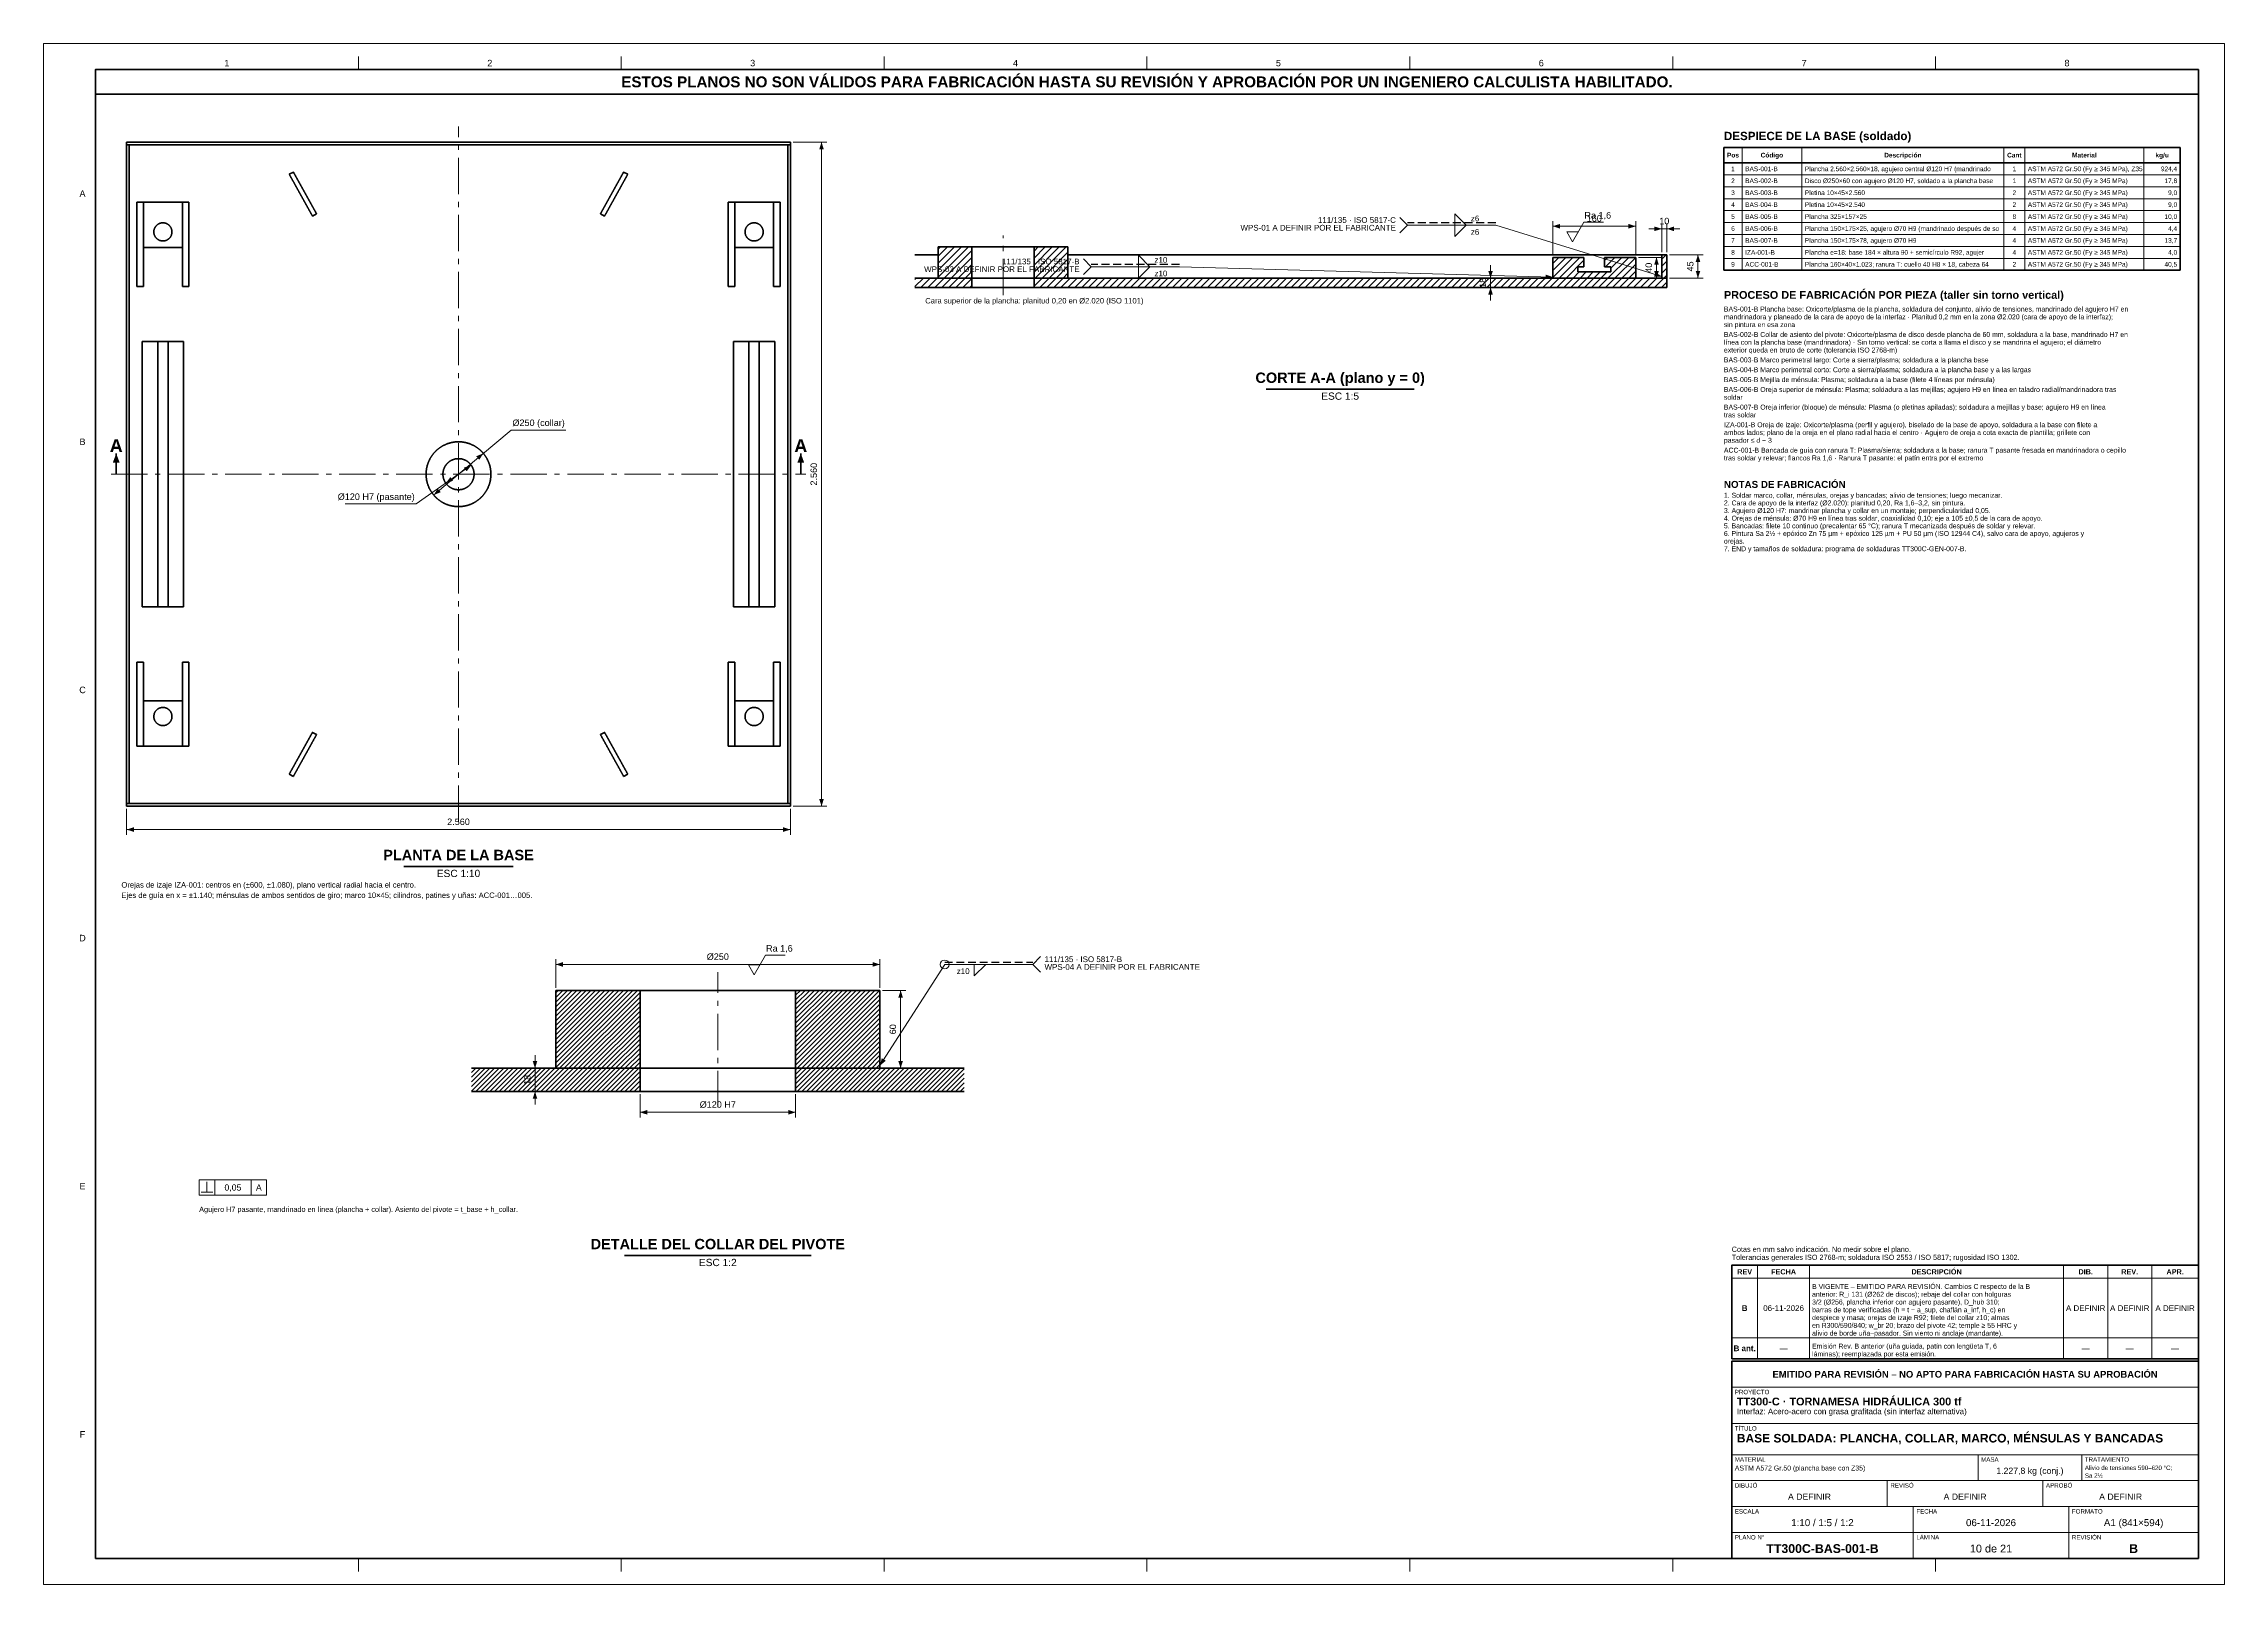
# Model space of a CAD drawing. Header units: millimetres. Extents: x 0 to 841, y 0 to 594.
import ezdxf
from ezdxf.enums import TextEntityAlignment as Align

# ---------------------------------------------------------------- set-up
doc = ezdxf.new("R2010")
doc.units = ezdxf.units.MM
doc.linetypes.add('EJE', pattern=[22, 14, -3, 2, -3])
doc.linetypes.add('OCULTO', pattern=[4.5, 3, -1.5])
for name, color, linetype, lineweight in [('ACH', 7, 'CONTINUOUS', 13), ('COTA', 7, 'CONTINUOUS', 18), ('EJE', 7, 'EJE', 18), ('FINA', 7, 'CONTINUOUS', 18), ('MARCO', 7, 'CONTINUOUS', 70), ('OCU', 7, 'OCULTO', 25), ('TXT', 7, 'CONTINUOUS', 25), ('VIS', 7, 'CONTINUOUS', 50)]:
    doc.layers.add(name, color=color, linetype=linetype, lineweight=lineweight)
doc.styles.add('STD', font='LiberationSans-Regular.ttf')
doc.styles.add('STDB', font='LiberationSans-Bold.ttf')

msp = doc.modelspace()

# ---------------------------------------------------------------- hatches: boundary and pattern name
at = {"layer": 'ACH'}
h = msp.add_hatch(dxfattribs=at)
h.set_pattern_fill('ANSI31', scale=0.6)
h.paths.add_polyline_path([(345, 515.6), (358, 515.6), (358, 503.6), (345, 503.6)])
h = msp.add_hatch(dxfattribs=at)
h.set_pattern_fill('ANSI31', scale=0.6)
h.paths.add_polyline_path([(395, 503.6), (382, 503.6), (382, 515.6), (395, 515.6)])
h = msp.add_hatch(dxfattribs=at)
h.set_pattern_fill('ANSI31', scale=0.6)
h.paths.add_polyline_path([(582, 503.6), (582, 511.6), (594, 511.6), (594, 508), (591.6, 508), (591.6, 506), (604.4, 506), (604.4, 508), (602, 508), (602, 511.6), (614, 511.6), (614, 503.6)])
h = msp.add_hatch(dxfattribs=at)
h.set_pattern_fill('ANSI31', scale=0.6)
h.paths.add_polyline_path([(624, 503.6), (624, 512.6), (626, 512.6), (626, 503.6)])
h = msp.add_hatch(dxfattribs=at)
h.set_pattern_fill('ANSI31', scale=0.6)
h.paths.add_polyline_path([(336, 500), (336, 503.6), (358, 503.6), (358, 500)])
h = msp.add_hatch(dxfattribs=at)
h.set_pattern_fill('ANSI31', scale=0.6)
h.paths.add_polyline_path([(382, 500), (382, 503.6), (626, 503.6), (626, 500)])
h = msp.add_hatch(dxfattribs=at)
h.set_pattern_fill('ANSI31', scale=0.4)
h.paths.add_polyline_path([(197.5, 229), (230, 229), (230, 199), (197.5, 199)])
h = msp.add_hatch(dxfattribs=at)
h.set_pattern_fill('ANSI31', scale=0.4)
h.paths.add_polyline_path([(322.5, 199), (290, 199), (290, 229), (322.5, 229)])
h = msp.add_hatch(dxfattribs=at)
h.set_pattern_fill('ANSI31', scale=0.4)
h.paths.add_polyline_path([(165, 190), (165, 199), (230, 199), (230, 190)])
h = msp.add_hatch(dxfattribs=at)
h.set_pattern_fill('ANSI31', scale=0.4)
h.paths.add_polyline_path([(290, 190), (290, 199), (355, 199), (355, 190)])

# ---------------------------------------------------------------- linework, layer by layer
at = {"layer": 'COTA'}
for p, q in [((289, 556), (302, 556)), ((300, 300), (300, 556)), ((526, 524), (523, 527)), ((526, 524), (523, 521)), ((560, 524), (526, 524)), ((624, 504.2), (560, 524)), ((582, 512.6), (582, 525.6)), ((582, 523.6), (614, 523.6)), ((614, 512.6), (614, 525.6)), ((624, 522.6), (619, 522.6)), ((624, 513.6), (624, 524.6)), ((624, 522.6), (626, 522.6)), ((626, 513.6), (626, 524.6)), ((626, 522.6), (631, 522.6)), ((587.4, 521.4), (591.8, 521.4)), ((404, 508), (401, 511)), ((404, 508), (401, 505)), ((438, 508), (404, 508)), ((582, 504), (438, 508)), ((558, 503.6), (558, 508.6)), ((615, 511.6), (624, 511.6)), ((622, 503.6), (622, 511.6)), ((627, 512.6), (640, 512.6)), ((638, 503.6), (638, 512.6)), ((551, 503.6), (560, 503.6)), ((551, 500), (560, 500)), ((558, 500), (558, 503.6)), ((558, 500), (558, 495)), ((615, 503.6), (624, 503.6)), ((627, 503.6), (640, 503.6)), ((150.42, 419.97), (180.3, 445.03)), ((180.3, 445.03), (201.45, 445.03)), ((164.91, 431.44), (143.62, 416.53)), ((143.62, 416.53), (116.27, 416.53)), ((32, 299), (32, 289)), ((288, 299), (288, 289)), ((289, 300), (302, 300)), ((32, 291), (288, 291)), ((197.5, 230), (197.5, 241)), ((322.5, 239), (197.5, 239)), ((271.8, 238.8), (276.2, 238.8)), ((322.5, 230), (322.5, 241)), ((322.5, 200), (347.5, 239)), ((347.5, 239), (381.5, 239)), ((381.5, 239), (384.5, 242)), ((381.5, 239), (384.5, 236)), ((323.5, 229), (332.5, 229)), ((330.5, 199), (330.5, 229)), ((189.5, 199), (189.5, 204)), ((196.5, 199), (187.5, 199)), ((189.5, 190), (189.5, 199)), ((323.5, 199), (332.5, 199)), ((196.5, 190), (187.5, 190)), ((189.5, 190), (189.5, 185)), ((230, 189), (230, 180)), ((290, 189), (290, 180)), ((290, 182), (230, 182)), ((63, 151.2), (63, 155.2)), ((66, 150), (66, 156)), ((80, 150), (80, 156)), ((60.8, 151.2), (65.2, 151.2))]:
    msp.add_line(p, q, dxfattribs=at)
for points in [[(544.2, 524), (544.2, 528.4), (548.6, 524)], [(544.2, 524), (544.2, 519.6), (548.6, 524)], [(422.2, 508), (422.2, 512.4), (426.6, 508)], [(422.2, 508), (422.2, 503.6), (426.6, 508)], [(358.9, 239), (358.9, 234.6), (363.3, 239)], [(60, 150), (86, 150), (86, 156), (60, 156)]]:
    msp.add_lwpolyline(points, close=True, dxfattribs=at)
for points in [[(587.4, 521.4), (589.6, 517.6), (594, 525.2), (601.6, 525.2)], [(271.8, 238.8), (274, 235), (278.4, 242.6), (286, 242.6)]]:
    msp.add_lwpolyline(points, dxfattribs=at)
msp.add_circle((347.5, 239), 1.7, dxfattribs=at)
for points in [[(300, 556), (299.1, 553.2), (300.9, 553.2)], [(582, 523.6), (584.8, 522.7), (584.8, 524.5)], [(614, 523.6), (611.2, 524.5), (611.2, 522.7)], [(624, 522.6), (621.2, 523.5), (621.2, 521.7)], [(626, 522.6), (628.8, 521.7), (628.8, 523.5)], [(558, 503.6), (558.9, 506.4), (557.1, 506.4)], [(582, 504), (579.23, 504.98), (579.18, 503.18)], [(624, 504.2), (621.59, 505.89), (621.06, 504.17)], [(622, 511.6), (621.1, 508.8), (622.9, 508.8)], [(622, 503.6), (622.9, 506.4), (621.1, 506.4)], [(638, 512.6), (637.1, 509.8), (638.9, 509.8)], [(638, 503.6), (638.9, 506.4), (637.1, 506.4)], [(558, 500), (557.1, 497.2), (558.9, 497.2)], [(28, 436), (26.7, 432.5), (29.3, 432.5)], [(164.91, 431.44), (162.11, 430.57), (163.14, 429.1)], [(169.58, 436.03), (166.85, 434.92), (168.01, 433.55)], [(292, 436), (290.7, 432.5), (293.3, 432.5)], [(150.42, 419.97), (153.15, 421.08), (151.99, 422.45)], [(155.09, 424.56), (157.89, 425.43), (156.86, 426.9)], [(300, 300), (300.9, 302.8), (299.1, 302.8)], [(32, 291), (34.8, 290.1), (34.8, 291.9)], [(288, 291), (285.2, 291.9), (285.2, 290.1)], [(197.5, 239), (200.3, 238.1), (200.3, 239.9)], [(322.5, 239), (319.7, 239.9), (319.7, 238.1)], [(330.5, 229), (329.6, 226.2), (331.4, 226.2)], [(322.5, 200), (324.77, 201.87), (323.25, 202.84)], [(189.5, 199), (190.4, 201.8), (188.6, 201.8)], [(330.5, 199), (331.4, 201.8), (329.6, 201.8)], [(189.5, 190), (188.6, 187.2), (190.4, 187.2)], [(230, 182), (232.8, 181.1), (232.8, 182.9)], [(290, 182), (287.2, 182.9), (287.2, 181.1)]]:
    msp.add_solid(points, dxfattribs=at)
at = {"layer": 'EJE'}
for p, q in [((160, 294), (160, 562)), ((370, 497), (370, 520)), ((26, 428), (294, 428)), ((260, 184), (260, 236))]:
    msp.add_line(p, q, dxfattribs=at)
at = {"layer": 'FINA'}
for p, q in [((121.38, 584), (121.38, 589)), ((222.75, 584), (222.75, 589)), ((324.12, 584), (324.12, 589)), ((425.5, 584), (425.5, 589)), ((526.88, 584), (526.88, 589)), ((628.25, 584), (628.25, 589)), ((729.62, 584), (729.62, 589)), ((655, 554), (655, 506.62)), ((678, 554), (678, 506.62)), ((756, 554), (756, 506.62)), ((764, 554), (764, 506.62)), ((810, 554), (810, 506.62)), ((648, 543.42), (824, 543.42)), ((648, 538.82), (824, 538.82)), ((648, 534.22), (824, 534.22)), ((648, 529.62), (824, 529.62)), ((648, 525.02), (824, 525.02)), ((648, 520.42), (824, 520.42)), ((648, 515.82), (824, 515.82)), ((648, 511.22), (824, 511.22)), ((651, 118), (831, 118)), ((661, 87), (661, 123)), ((681, 87), (681, 123)), ((779, 87), (779, 123)), ((796, 87), (796, 123)), ((813, 87), (813, 123)), ((651, 95), (831, 95)), ((651, 87), (831, 87)), ((651, 86), (831, 86)), ((651, 76), (831, 76)), ((651, 62), (831, 62)), ((651, 50), (831, 50)), ((746, 40), (746, 50)), ((786, 40), (786, 50)), ((651, 40), (831, 40)), ((711, 30), (711, 40)), ((771, 30), (771, 40)), ((651, 30), (831, 30)), ((721, 20), (721, 30)), ((781, 20), (781, 30)), ((651, 20), (831, 20)), ((721, 10), (721, 20)), ((781, 10), (781, 20)), ((121.38, 10), (121.38, 5)), ((222.75, 10), (222.75, 5)), ((324.12, 10), (324.12, 5)), ((425.5, 10), (425.5, 5)), ((526.88, 10), (526.88, 5)), ((628.25, 10), (628.25, 5)), ((729.62, 10), (729.62, 5))]:
    msp.add_line(p, q, dxfattribs=at)
msp.add_lwpolyline([(0, 0), (841, 0), (841, 594), (0, 594)], close=True, dxfattribs=at)
at = {"layer": 'MARCO'}
for points in [[(20, 10), (831, 10), (831, 584), (20, 584)], [(20, 574.5), (831, 574.5), (831, 584), (20, 584)], [(651, 87), (831, 87), (831, 123), (651, 123)], [(651, 10), (831, 10), (831, 86), (651, 86)]]:
    msp.add_lwpolyline(points, close=True, dxfattribs=at)
at = {"layer": 'OCU'}
for p, q in [((560, 524.9), (526, 524.9)), ((438, 508.9), (404, 508.9)), ((347.5, 239.9), (381.5, 239.9))]:
    msp.add_line(p, q, dxfattribs=at)
at = {"layer": 'VIS'}
for p, q in [((648, 554), (824, 554)), ((648, 554), (648, 506.62)), ((648, 548.02), (824, 548.02)), ((824, 554), (824, 506.62)), ((648, 506.62), (824, 506.62)), ((471.48, 460.8), (528.52, 460.8)), ((28, 428), (28, 436)), ((292, 428), (292, 436)), ((138.92, 276.8), (181.08, 276.8)), ((224.04, 126.8), (295.96, 126.8))]:
    msp.add_line(p, q, dxfattribs=at)
for points in [[(32, 555), (32, 556)], [(32, 556), (288, 556)], [(288, 555), (288, 556)], [(32, 555), (288, 555)], [(32, 301), (32, 555)], [(32, 555), (33, 555)], [(33, 301), (33, 555)], [(287, 301), (287, 555)], [(287, 555), (288, 555)], [(288, 301), (288, 555)], [(94.75, 543.61), (96.32, 544.48)], [(94.75, 543.61), (94.8, 543.5), (94.86, 543.39), (94.92, 543.29), (94.98, 543.18), (95.04, 543.08), (95.1, 542.97), (95.15, 542.87), (95.21, 542.76), (95.27, 542.66), (95.33, 542.55), (95.39, 542.45), (95.45, 542.34), (95.5, 542.24), (95.56, 542.13), (95.62, 542.03), (95.68, 541.92), (95.74, 541.82), (95.8, 541.71), (95.86, 541.61), (95.91, 541.5), (95.97, 541.4), (96.03, 541.29), (96.09, 541.19), (96.15, 541.08), (96.21, 540.98), (96.26, 540.87), (96.32, 540.77), (96.38, 540.66), (96.44, 540.56), (96.5, 540.45), (96.56, 540.35), (96.61, 540.24), (96.67, 540.14), (96.73, 540.03), (96.79, 539.93), (96.85, 539.82), (96.91, 539.72), (96.96, 539.61), (97.02, 539.51), (97.08, 539.4), (97.14, 539.29), (97.2, 539.19), (97.26, 539.08), (97.32, 538.98), (97.37, 538.87), (97.43, 538.77), (97.49, 538.66), (97.55, 538.56), (97.61, 538.45), (97.67, 538.35), (97.72, 538.24), (97.78, 538.14), (97.84, 538.03), (97.9, 537.93), (97.96, 537.82), (98.02, 537.72), (98.07, 537.61), (98.13, 537.51), (98.19, 537.4), (98.25, 537.3), (98.31, 537.19), (98.37, 537.09), (98.42, 536.98), (98.48, 536.88), (98.54, 536.77), (98.6, 536.67), (98.66, 536.56), (98.72, 536.46), (98.78, 536.35), (98.83, 536.25), (98.89, 536.14), (98.95, 536.04), (99.01, 535.93), (99.07, 535.83), (99.13, 535.72), (99.18, 535.62), (99.24, 535.51), (99.3, 535.41), (99.36, 535.3), (99.42, 535.19), (99.48, 535.09), (99.53, 534.98), (99.59, 534.88), (99.65, 534.77), (99.71, 534.67), (99.77, 534.56), (99.83, 534.46), (99.88, 534.35), (99.94, 534.25), (100, 534.14), (100.06, 534.04), (100.12, 533.93), (100.18, 533.83), (100.24, 533.72), (100.29, 533.62), (100.35, 533.51), (100.41, 533.41), (100.47, 533.3), (100.53, 533.2), (100.59, 533.09), (100.64, 532.99), (100.7, 532.88), (100.76, 532.78), (100.82, 532.67), (100.88, 532.57), (100.94, 532.46), (100.99, 532.36), (101.05, 532.25), (101.11, 532.15), (101.17, 532.04), (101.23, 531.94), (101.29, 531.83), (101.35, 531.73), (101.4, 531.62), (101.46, 531.52), (101.52, 531.41), (101.58, 531.31), (101.64, 531.2), (101.7, 531.1), (101.75, 530.99), (101.81, 530.88), (101.87, 530.78), (101.93, 530.67), (101.99, 530.57), (102.05, 530.46), (102.1, 530.36), (102.16, 530.25), (102.22, 530.15), (102.28, 530.04), (102.34, 529.94), (102.4, 529.83), (102.45, 529.73), (102.51, 529.62), (102.57, 529.52), (102.63, 529.41), (102.69, 529.31), (102.75, 529.2), (102.81, 529.1), (102.86, 528.99), (102.92, 528.89), (102.98, 528.78), (103.04, 528.68), (103.1, 528.57), (103.16, 528.47), (103.21, 528.36), (103.27, 528.26), (103.33, 528.15), (103.39, 528.05), (103.45, 527.94), (103.51, 527.84), (103.56, 527.73), (103.62, 527.63), (103.68, 527.52)], [(96.32, 544.48), (96.38, 544.37), (96.44, 544.27), (96.49, 544.16), (96.55, 544.06), (96.61, 543.95), (96.67, 543.85), (96.73, 543.74), (96.79, 543.64), (96.84, 543.53), (96.9, 543.43), (96.96, 543.32), (97.02, 543.22), (97.08, 543.11), (97.14, 543.01), (97.19, 542.9), (97.25, 542.8), (97.31, 542.69), (97.37, 542.59), (97.43, 542.48), (97.49, 542.38), (97.55, 542.27), (97.6, 542.17), (97.66, 542.06), (97.72, 541.96), (97.78, 541.85), (97.84, 541.75), (97.9, 541.64), (97.95, 541.54), (98.01, 541.43), (98.07, 541.33), (98.13, 541.22), (98.19, 541.12), (98.25, 541.01), (98.3, 540.9), (98.36, 540.8), (98.42, 540.69), (98.48, 540.59), (98.54, 540.48), (98.6, 540.38), (98.65, 540.27), (98.71, 540.17), (98.77, 540.06), (98.83, 539.96), (98.89, 539.85), (98.95, 539.75), (99.01, 539.64), (99.06, 539.54), (99.12, 539.43), (99.18, 539.33), (99.24, 539.22), (99.3, 539.12), (99.36, 539.01), (99.41, 538.91), (99.47, 538.8), (99.53, 538.7), (99.59, 538.59), (99.65, 538.49), (99.71, 538.38), (99.76, 538.28), (99.82, 538.17), (99.88, 538.07), (99.94, 537.96), (100, 537.86), (100.06, 537.75), (100.12, 537.65), (100.17, 537.54), (100.23, 537.44), (100.29, 537.33), (100.35, 537.23), (100.41, 537.12), (100.47, 537.02), (100.52, 536.91), (100.58, 536.81), (100.64, 536.7), (100.7, 536.59), (100.76, 536.49), (100.82, 536.38), (100.87, 536.28), (100.93, 536.17), (100.99, 536.07), (101.05, 535.96), (101.11, 535.86), (101.17, 535.75), (101.22, 535.65), (101.28, 535.54), (101.34, 535.44), (101.4, 535.33), (101.46, 535.23), (101.52, 535.12), (101.58, 535.02), (101.63, 534.91), (101.69, 534.81), (101.75, 534.7), (101.81, 534.6), (101.87, 534.49), (101.93, 534.39), (101.98, 534.28), (102.04, 534.18), (102.1, 534.07), (102.16, 533.97), (102.22, 533.86), (102.28, 533.76), (102.33, 533.65), (102.39, 533.55), (102.45, 533.44), (102.51, 533.34), (102.57, 533.23), (102.63, 533.13), (102.68, 533.02), (102.74, 532.92), (102.8, 532.81), (102.86, 532.71), (102.92, 532.6), (102.98, 532.49), (103.04, 532.39), (103.09, 532.28), (103.15, 532.18), (103.21, 532.07), (103.27, 531.97), (103.33, 531.86), (103.39, 531.76), (103.44, 531.65), (103.5, 531.55), (103.56, 531.44), (103.62, 531.34), (103.68, 531.23), (103.74, 531.13), (103.79, 531.02), (103.85, 530.92), (103.91, 530.81), (103.97, 530.71), (104.03, 530.6), (104.09, 530.5), (104.14, 530.39), (104.2, 530.29), (104.26, 530.18), (104.32, 530.08), (104.38, 529.97), (104.44, 529.87), (104.5, 529.76), (104.55, 529.66), (104.61, 529.55), (104.67, 529.45), (104.73, 529.34), (104.79, 529.24), (104.85, 529.13), (104.9, 529.03), (104.96, 528.92), (105.02, 528.82), (105.08, 528.71), (105.14, 528.61), (105.2, 528.5), (105.25, 528.39)], [(223.68, 544.48), (223.62, 544.37), (223.56, 544.27), (223.51, 544.16), (223.45, 544.06), (223.39, 543.95), (223.33, 543.85), (223.27, 543.74), (223.21, 543.64), (223.16, 543.53), (223.1, 543.43), (223.04, 543.32), (222.98, 543.22), (222.92, 543.11), (222.86, 543.01), (222.81, 542.9), (222.75, 542.8), (222.69, 542.69), (222.63, 542.59), (222.57, 542.48), (222.51, 542.38), (222.45, 542.27), (222.4, 542.17), (222.34, 542.06), (222.28, 541.96), (222.22, 541.85), (222.16, 541.75), (222.1, 541.64), (222.05, 541.54), (221.99, 541.43), (221.93, 541.33), (221.87, 541.22), (221.81, 541.12), (221.75, 541.01), (221.7, 540.9), (221.64, 540.8), (221.58, 540.69), (221.52, 540.59), (221.46, 540.48), (221.4, 540.38), (221.35, 540.27), (221.29, 540.17), (221.23, 540.06), (221.17, 539.96), (221.11, 539.85), (221.05, 539.75), (220.99, 539.64), (220.94, 539.54), (220.88, 539.43), (220.82, 539.33), (220.76, 539.22), (220.7, 539.12), (220.64, 539.01), (220.59, 538.91), (220.53, 538.8), (220.47, 538.7), (220.41, 538.59), (220.35, 538.49), (220.29, 538.38), (220.24, 538.28), (220.18, 538.17), (220.12, 538.07), (220.06, 537.96), (220, 537.86), (219.94, 537.75), (219.88, 537.65), (219.83, 537.54), (219.77, 537.44), (219.71, 537.33), (219.65, 537.23), (219.59, 537.12), (219.53, 537.02), (219.48, 536.91), (219.42, 536.81), (219.36, 536.7), (219.3, 536.59), (219.24, 536.49), (219.18, 536.38), (219.13, 536.28), (219.07, 536.17), (219.01, 536.07), (218.95, 535.96), (218.89, 535.86), (218.83, 535.75), (218.78, 535.65), (218.72, 535.54), (218.66, 535.44), (218.6, 535.33), (218.54, 535.23), (218.48, 535.12), (218.42, 535.02), (218.37, 534.91), (218.31, 534.81), (218.25, 534.7), (218.19, 534.6), (218.13, 534.49), (218.07, 534.39), (218.02, 534.28), (217.96, 534.18), (217.9, 534.07), (217.84, 533.97), (217.78, 533.86), (217.72, 533.76), (217.67, 533.65), (217.61, 533.55), (217.55, 533.44), (217.49, 533.34), (217.43, 533.23), (217.37, 533.13), (217.32, 533.02), (217.26, 532.92), (217.2, 532.81), (217.14, 532.71), (217.08, 532.6), (217.02, 532.49), (216.96, 532.39), (216.91, 532.28), (216.85, 532.18), (216.79, 532.07), (216.73, 531.97), (216.67, 531.86), (216.61, 531.76), (216.56, 531.65), (216.5, 531.55), (216.44, 531.44), (216.38, 531.34), (216.32, 531.23), (216.26, 531.13), (216.21, 531.02), (216.15, 530.92), (216.09, 530.81), (216.03, 530.71), (215.97, 530.6), (215.91, 530.5), (215.86, 530.39), (215.8, 530.29), (215.74, 530.18), (215.68, 530.08), (215.62, 529.97), (215.56, 529.87), (215.5, 529.76), (215.45, 529.66), (215.39, 529.55), (215.33, 529.45), (215.27, 529.34), (215.21, 529.24), (215.15, 529.13), (215.1, 529.03), (215.04, 528.92), (214.98, 528.82), (214.92, 528.71), (214.86, 528.61), (214.8, 528.5), (214.75, 528.39)], [(225.25, 543.61), (225.2, 543.5), (225.14, 543.39), (225.08, 543.29), (225.02, 543.18), (224.96, 543.08), (224.9, 542.97), (224.85, 542.87), (224.79, 542.76), (224.73, 542.66), (224.67, 542.55), (224.61, 542.45), (224.55, 542.34), (224.5, 542.24), (224.44, 542.13), (224.38, 542.03), (224.32, 541.92), (224.26, 541.82), (224.2, 541.71), (224.14, 541.61), (224.09, 541.5), (224.03, 541.4), (223.97, 541.29), (223.91, 541.19), (223.85, 541.08), (223.79, 540.98), (223.74, 540.87), (223.68, 540.77), (223.62, 540.66), (223.56, 540.56), (223.5, 540.45), (223.44, 540.35), (223.39, 540.24), (223.33, 540.14), (223.27, 540.03), (223.21, 539.93), (223.15, 539.82), (223.09, 539.72), (223.04, 539.61), (222.98, 539.51), (222.92, 539.4), (222.86, 539.29), (222.8, 539.19), (222.74, 539.08), (222.68, 538.98), (222.63, 538.87), (222.57, 538.77), (222.51, 538.66), (222.45, 538.56), (222.39, 538.45), (222.33, 538.35), (222.28, 538.24), (222.22, 538.14), (222.16, 538.03), (222.1, 537.93), (222.04, 537.82), (221.98, 537.72), (221.93, 537.61), (221.87, 537.51), (221.81, 537.4), (221.75, 537.3), (221.69, 537.19), (221.63, 537.09), (221.58, 536.98), (221.52, 536.88), (221.46, 536.77), (221.4, 536.67), (221.34, 536.56), (221.28, 536.46), (221.22, 536.35), (221.17, 536.25), (221.11, 536.14), (221.05, 536.04), (220.99, 535.93), (220.93, 535.83), (220.87, 535.72), (220.82, 535.62), (220.76, 535.51), (220.7, 535.41), (220.64, 535.3), (220.58, 535.19), (220.52, 535.09), (220.47, 534.98), (220.41, 534.88), (220.35, 534.77), (220.29, 534.67), (220.23, 534.56), (220.17, 534.46), (220.12, 534.35), (220.06, 534.25), (220, 534.14), (219.94, 534.04), (219.88, 533.93), (219.82, 533.83), (219.76, 533.72), (219.71, 533.62), (219.65, 533.51), (219.59, 533.41), (219.53, 533.3), (219.47, 533.2), (219.41, 533.09), (219.36, 532.99), (219.3, 532.88), (219.24, 532.78), (219.18, 532.67), (219.12, 532.57), (219.06, 532.46), (219.01, 532.36), (218.95, 532.25), (218.89, 532.15), (218.83, 532.04), (218.77, 531.94), (218.71, 531.83), (218.65, 531.73), (218.6, 531.62), (218.54, 531.52), (218.48, 531.41), (218.42, 531.31), (218.36, 531.2), (218.3, 531.1), (218.25, 530.99), (218.19, 530.88), (218.13, 530.78), (218.07, 530.67), (218.01, 530.57), (217.95, 530.46), (217.9, 530.36), (217.84, 530.25), (217.78, 530.15), (217.72, 530.04), (217.66, 529.94), (217.6, 529.83), (217.55, 529.73), (217.49, 529.62), (217.43, 529.52), (217.37, 529.41), (217.31, 529.31), (217.25, 529.2), (217.19, 529.1), (217.14, 528.99), (217.08, 528.89), (217.02, 528.78), (216.96, 528.68), (216.9, 528.57), (216.84, 528.47), (216.79, 528.36), (216.73, 528.26), (216.67, 528.15), (216.61, 528.05), (216.55, 527.94), (216.49, 527.84), (216.44, 527.73), (216.38, 527.63), (216.32, 527.52)], [(223.68, 544.48), (225.25, 543.61)], [(36, 532.91), (38.5, 532.91)], [(36, 532.91), (36, 500.41)], [(38.5, 532.91), (38.5, 500.41)], [(38.5, 532.91), (53.5, 532.91)], [(38.5, 532.91), (38.5, 515.41)], [(53.5, 532.91), (56, 532.91)], [(53.5, 532.91), (53.5, 500.41)], [(53.5, 532.91), (53.5, 515.41)], [(56, 532.91), (56, 500.41)], [(264, 532.91), (266.5, 532.91)], [(264, 532.91), (264, 500.41)], [(266.5, 532.91), (266.5, 500.41)], [(266.5, 532.91), (281.5, 532.91)], [(266.5, 532.91), (266.5, 515.41)], [(281.5, 532.91), (284, 532.91)], [(281.5, 532.91), (281.5, 500.41)], [(281.5, 532.91), (281.5, 515.41)], [(284, 532.91), (284, 500.41)], [(46, 517.91), (45.88, 517.91), (45.76, 517.92), (45.64, 517.93), (45.52, 517.95), (45.4, 517.96), (45.28, 517.99), (45.17, 518.01), (45.05, 518.04), (44.94, 518.08), (44.82, 518.12), (44.71, 518.16), (44.6, 518.21), (44.49, 518.26), (44.38, 518.31), (44.28, 518.37), (44.17, 518.43), (44.07, 518.49), (43.97, 518.56), (43.88, 518.63), (43.78, 518.71), (43.69, 518.78), (43.6, 518.86), (43.51, 518.95), (43.43, 519.04), (43.35, 519.12), (43.27, 519.22), (43.2, 519.31), (43.13, 519.41), (43.06, 519.51), (43, 519.61), (42.94, 519.71), (42.88, 519.82), (42.83, 519.93), (42.78, 520.04), (42.74, 520.15), (42.69, 520.26), (42.66, 520.38), (42.62, 520.49), (42.59, 520.61), (42.57, 520.73), (42.55, 520.84), (42.53, 520.96), (42.52, 521.08), (42.51, 521.2), (42.5, 521.32), (42.5, 521.44), (42.5, 521.56), (42.51, 521.68), (42.52, 521.8), (42.54, 521.92), (42.56, 522.04), (42.58, 522.16), (42.61, 522.27), (42.64, 522.39), (42.68, 522.51), (42.71, 522.62), (42.76, 522.73), (42.81, 522.84), (42.86, 522.95), (42.91, 523.06), (42.97, 523.16), (43.03, 523.27), (43.1, 523.37), (43.16, 523.47), (43.24, 523.56), (43.31, 523.65), (43.39, 523.75), (43.47, 523.83), (43.56, 523.92), (43.64, 524), (43.73, 524.08), (43.83, 524.16), (43.92, 524.23), (44.02, 524.3), (44.12, 524.37), (44.22, 524.43), (44.33, 524.49), (44.44, 524.54), (44.54, 524.6), (44.65, 524.64), (44.77, 524.69), (44.88, 524.73), (44.99, 524.76), (45.11, 524.8), (45.23, 524.83), (45.34, 524.85), (45.46, 524.87), (45.58, 524.89), (45.7, 524.9), (45.82, 524.91), (45.94, 524.91), (46.06, 524.91), (46.18, 524.91), (46.3, 524.9), (46.42, 524.89), (46.54, 524.87), (46.66, 524.85), (46.77, 524.83), (46.89, 524.8), (47.01, 524.76), (47.12, 524.73), (47.23, 524.69), (47.35, 524.64), (47.46, 524.6), (47.56, 524.54), (47.67, 524.49), (47.78, 524.43), (47.88, 524.37), (47.98, 524.3), (48.08, 524.23), (48.17, 524.16), (48.27, 524.08), (48.36, 524), (48.44, 523.92), (48.53, 523.83), (48.61, 523.75), (48.69, 523.65), (48.76, 523.56), (48.84, 523.47), (48.9, 523.37), (48.97, 523.27), (49.03, 523.16), (49.09, 523.06), (49.14, 522.95), (49.19, 522.84), (49.24, 522.73), (49.29, 522.62), (49.32, 522.51), (49.36, 522.39), (49.39, 522.27), (49.42, 522.16), (49.44, 522.04), (49.46, 521.92), (49.48, 521.8), (49.49, 521.68), (49.5, 521.56), (49.5, 521.44), (49.5, 521.32), (49.49, 521.2), (49.48, 521.08), (49.47, 520.96), (49.45, 520.84), (49.43, 520.73), (49.41, 520.61), (49.38, 520.49), (49.34, 520.38), (49.31, 520.26), (49.26, 520.15), (49.22, 520.04), (49.17, 519.93), (49.12, 519.82), (49.06, 519.71), (49, 519.61), (48.94, 519.51), (48.87, 519.41), (48.8, 519.31), (48.73, 519.22), (48.65, 519.12), (48.57, 519.04), (48.49, 518.95), (48.4, 518.86), (48.31, 518.78), (48.22, 518.71), (48.12, 518.63), (48.03, 518.56), (47.93, 518.49), (47.83, 518.43), (47.72, 518.37), (47.62, 518.31), (47.51, 518.26), (47.4, 518.21), (47.29, 518.16), (47.18, 518.12), (47.06, 518.08), (46.95, 518.04), (46.83, 518.01), (46.72, 517.99), (46.6, 517.96), (46.48, 517.95), (46.36, 517.93), (46.24, 517.92), (46.12, 517.91), (46, 517.91)], [(105.25, 528.39), (103.68, 527.52)], [(216.32, 527.52), (214.75, 528.39)], [(274, 517.91), (273.88, 517.91), (273.76, 517.92), (273.64, 517.93), (273.52, 517.95), (273.4, 517.96), (273.28, 517.99), (273.17, 518.01), (273.05, 518.04), (272.94, 518.08), (272.82, 518.12), (272.71, 518.16), (272.6, 518.21), (272.49, 518.26), (272.38, 518.31), (272.28, 518.37), (272.17, 518.43), (272.07, 518.49), (271.97, 518.56), (271.88, 518.63), (271.78, 518.71), (271.69, 518.78), (271.6, 518.86), (271.51, 518.95), (271.43, 519.04), (271.35, 519.12), (271.27, 519.22), (271.2, 519.31), (271.13, 519.41), (271.06, 519.51), (271, 519.61), (270.94, 519.71), (270.88, 519.82), (270.83, 519.93), (270.78, 520.04), (270.74, 520.15), (270.69, 520.26), (270.66, 520.38), (270.62, 520.49), (270.59, 520.61), (270.57, 520.73), (270.55, 520.84), (270.53, 520.96), (270.52, 521.08), (270.51, 521.2), (270.5, 521.32), (270.5, 521.44), (270.5, 521.56), (270.51, 521.68), (270.52, 521.8), (270.54, 521.92), (270.56, 522.04), (270.58, 522.16), (270.61, 522.27), (270.64, 522.39), (270.68, 522.51), (270.71, 522.62), (270.76, 522.73), (270.81, 522.84), (270.86, 522.95), (270.91, 523.06), (270.97, 523.16), (271.03, 523.27), (271.1, 523.37), (271.16, 523.47), (271.24, 523.56), (271.31, 523.65), (271.39, 523.75), (271.47, 523.83), (271.56, 523.92), (271.64, 524), (271.73, 524.08), (271.83, 524.16), (271.92, 524.23), (272.02, 524.3), (272.12, 524.37), (272.22, 524.43), (272.33, 524.49), (272.44, 524.54), (272.54, 524.6), (272.65, 524.64), (272.77, 524.69), (272.88, 524.73), (272.99, 524.76), (273.11, 524.8), (273.23, 524.83), (273.34, 524.85), (273.46, 524.87), (273.58, 524.89), (273.7, 524.9), (273.82, 524.91), (273.94, 524.91), (274.06, 524.91), (274.18, 524.91), (274.3, 524.9), (274.42, 524.89), (274.54, 524.87), (274.66, 524.85), (274.77, 524.83), (274.89, 524.8), (275.01, 524.76), (275.12, 524.73), (275.23, 524.69), (275.35, 524.64), (275.46, 524.6), (275.56, 524.54), (275.67, 524.49), (275.78, 524.43), (275.88, 524.37), (275.98, 524.3), (276.08, 524.23), (276.17, 524.16), (276.27, 524.08), (276.36, 524), (276.44, 523.92), (276.53, 523.83), (276.61, 523.75), (276.69, 523.65), (276.76, 523.56), (276.84, 523.47), (276.9, 523.37), (276.97, 523.27), (277.03, 523.16), (277.09, 523.06), (277.14, 522.95), (277.19, 522.84), (277.24, 522.73), (277.29, 522.62), (277.32, 522.51), (277.36, 522.39), (277.39, 522.27), (277.42, 522.16), (277.44, 522.04), (277.46, 521.92), (277.48, 521.8), (277.49, 521.68), (277.5, 521.56), (277.5, 521.44), (277.5, 521.32), (277.49, 521.2), (277.48, 521.08), (277.47, 520.96), (277.45, 520.84), (277.43, 520.73), (277.41, 520.61), (277.38, 520.49), (277.34, 520.38), (277.31, 520.26), (277.26, 520.15), (277.22, 520.04), (277.17, 519.93), (277.12, 519.82), (277.06, 519.71), (277, 519.61), (276.94, 519.51), (276.87, 519.41), (276.8, 519.31), (276.73, 519.22), (276.65, 519.12), (276.57, 519.04), (276.49, 518.95), (276.4, 518.86), (276.31, 518.78), (276.22, 518.71), (276.12, 518.63), (276.03, 518.56), (275.93, 518.49), (275.83, 518.43), (275.72, 518.37), (275.62, 518.31), (275.51, 518.26), (275.4, 518.21), (275.29, 518.16), (275.18, 518.12), (275.06, 518.08), (274.95, 518.04), (274.83, 518.01), (274.72, 517.99), (274.6, 517.96), (274.48, 517.95), (274.36, 517.93), (274.24, 517.92), (274.12, 517.91), (274, 517.91)], [(38.5, 515.41), (53.5, 515.41)], [(266.5, 515.41), (281.5, 515.41)], [(345, 515.6), (345, 503.6)], [(358, 515.6), (345, 515.6)], [(358, 515.6), (358, 503.6)], [(358, 515.6), (358.12, 515.6), (358.24, 515.6), (358.36, 515.6), (358.48, 515.6), (358.6, 515.6), (358.72, 515.6), (358.84, 515.6), (358.96, 515.6), (359.08, 515.6), (359.2, 515.6), (359.32, 515.6), (359.44, 515.6), (359.56, 515.6), (359.68, 515.6), (359.8, 515.6), (359.92, 515.6), (360.04, 515.6), (360.16, 515.6), (360.28, 515.6), (360.4, 515.6), (360.52, 515.6), (360.64, 515.6), (360.76, 515.6), (360.88, 515.6), (361, 515.6), (361.12, 515.6), (361.24, 515.6), (361.36, 515.6), (361.48, 515.6), (361.6, 515.6), (361.72, 515.6), (361.84, 515.6), (361.96, 515.6), (362.08, 515.6), (362.2, 515.6), (362.32, 515.6), (362.44, 515.6), (362.56, 515.6), (362.68, 515.6), (362.8, 515.6), (362.92, 515.6), (363.04, 515.6), (363.16, 515.6), (363.28, 515.6), (363.4, 515.6), (363.52, 515.6), (363.64, 515.6), (363.76, 515.6), (363.88, 515.6), (364, 515.6), (364.12, 515.6), (364.24, 515.6), (364.36, 515.6), (364.48, 515.6), (364.6, 515.6), (364.72, 515.6), (364.84, 515.6), (364.96, 515.6), (365.08, 515.6), (365.2, 515.6), (365.32, 515.6), (365.44, 515.6), (365.56, 515.6), (365.68, 515.6), (365.8, 515.6), (365.92, 515.6), (366.04, 515.6), (366.16, 515.6), (366.28, 515.6), (366.4, 515.6), (366.52, 515.6), (366.64, 515.6), (366.76, 515.6), (366.88, 515.6), (367, 515.6), (367.12, 515.6), (367.24, 515.6), (367.36, 515.6), (367.48, 515.6), (367.6, 515.6), (367.72, 515.6), (367.84, 515.6), (367.96, 515.6), (368.08, 515.6), (368.2, 515.6), (368.32, 515.6), (368.44, 515.6), (368.56, 515.6), (368.68, 515.6), (368.8, 515.6), (368.92, 515.6), (369.04, 515.6), (369.16, 515.6), (369.28, 515.6), (369.4, 515.6), (369.52, 515.6), (369.64, 515.6), (369.76, 515.6), (369.88, 515.6), (370, 515.6), (370.12, 515.6), (370.24, 515.6), (370.36, 515.6), (370.48, 515.6), (370.6, 515.6), (370.72, 515.6), (370.84, 515.6), (370.96, 515.6), (371.08, 515.6), (371.2, 515.6), (371.32, 515.6), (371.44, 515.6), (371.56, 515.6), (371.68, 515.6), (371.8, 515.6), (371.92, 515.6), (372.04, 515.6), (372.16, 515.6), (372.28, 515.6), (372.4, 515.6), (372.52, 515.6), (372.64, 515.6), (372.76, 515.6), (372.88, 515.6), (373, 515.6), (373.12, 515.6), (373.24, 515.6), (373.36, 515.6), (373.48, 515.6), (373.6, 515.6), (373.72, 515.6), (373.84, 515.6), (373.96, 515.6), (374.08, 515.6), (374.2, 515.6), (374.32, 515.6), (374.44, 515.6), (374.56, 515.6), (374.68, 515.6), (374.8, 515.6), (374.92, 515.6), (375.04, 515.6), (375.16, 515.6), (375.28, 515.6), (375.4, 515.6), (375.52, 515.6), (375.64, 515.6), (375.76, 515.6), (375.88, 515.6), (376, 515.6), (376.12, 515.6), (376.24, 515.6), (376.36, 515.6), (376.48, 515.6), (376.6, 515.6), (376.72, 515.6), (376.84, 515.6), (376.96, 515.6), (377.08, 515.6), (377.2, 515.6), (377.32, 515.6), (377.44, 515.6), (377.56, 515.6), (377.68, 515.6), (377.8, 515.6), (377.92, 515.6), (378.04, 515.6), (378.16, 515.6), (378.28, 515.6), (378.4, 515.6), (378.52, 515.6), (378.64, 515.6), (378.76, 515.6), (378.88, 515.6), (379, 515.6), (379.12, 515.6), (379.24, 515.6), (379.36, 515.6), (379.48, 515.6), (379.6, 515.6), (379.72, 515.6), (379.84, 515.6), (379.96, 515.6), (380.08, 515.6), (380.2, 515.6), (380.32, 515.6), (380.44, 515.6), (380.56, 515.6), (380.68, 515.6), (380.8, 515.6), (380.92, 515.6), (381.04, 515.6), (381.16, 515.6), (381.28, 515.6), (381.4, 515.6), (381.52, 515.6), (381.64, 515.6), (381.76, 515.6), (381.88, 515.6), (382, 515.6)], [(395, 515.6), (382, 515.6)], [(382, 503.6), (382, 515.6)], [(395, 503.6), (395, 515.6)], [(336, 512.6), (345, 512.6)], [(395, 512.6), (624, 512.6)], [(582, 503.6), (582, 511.6)], [(594, 511.6), (582, 511.6)], [(591.6, 506), (591.6, 508)], [(594, 508), (591.6, 508)], [(604.4, 506), (591.6, 506)], [(594, 508), (594, 511.6)], [(614, 511.6), (602, 511.6)], [(602, 508), (602, 511.6)], [(604.4, 508), (602, 508)], [(604.4, 506), (604.4, 508)], [(614, 503.6), (614, 511.6)], [(624, 503.6), (624, 512.6)], [(626, 512.6), (624, 512.6)], [(626, 503.6), (626, 512.6)], [(36, 500.41), (38.5, 500.41)], [(53.5, 500.41), (56, 500.41)], [(264, 500.41), (266.5, 500.41)], [(281.5, 500.41), (284, 500.41)], [(358, 503.6), (336, 503.6)], [(358, 500), (336, 500)], [(358, 503.6), (345, 503.6)], [(358, 503.6), (358.12, 503.6), (358.24, 503.6), (358.36, 503.6), (358.48, 503.6), (358.6, 503.6), (358.72, 503.6), (358.84, 503.6), (358.96, 503.6), (359.08, 503.6), (359.2, 503.6), (359.32, 503.6), (359.44, 503.6), (359.56, 503.6), (359.68, 503.6), (359.8, 503.6), (359.92, 503.6), (360.04, 503.6), (360.16, 503.6), (360.28, 503.6), (360.4, 503.6), (360.52, 503.6), (360.64, 503.6), (360.76, 503.6), (360.88, 503.6), (361, 503.6), (361.12, 503.6), (361.24, 503.6), (361.36, 503.6), (361.48, 503.6), (361.6, 503.6), (361.72, 503.6), (361.84, 503.6), (361.96, 503.6), (362.08, 503.6), (362.2, 503.6), (362.32, 503.6), (362.44, 503.6), (362.56, 503.6), (362.68, 503.6), (362.8, 503.6), (362.92, 503.6), (363.04, 503.6), (363.16, 503.6), (363.28, 503.6), (363.4, 503.6), (363.52, 503.6), (363.64, 503.6), (363.76, 503.6), (363.88, 503.6), (364, 503.6), (364.12, 503.6), (364.24, 503.6), (364.36, 503.6), (364.48, 503.6), (364.6, 503.6), (364.72, 503.6), (364.84, 503.6), (364.96, 503.6), (365.08, 503.6), (365.2, 503.6), (365.32, 503.6), (365.44, 503.6), (365.56, 503.6), (365.68, 503.6), (365.8, 503.6), (365.92, 503.6), (366.04, 503.6), (366.16, 503.6), (366.28, 503.6), (366.4, 503.6), (366.52, 503.6), (366.64, 503.6), (366.76, 503.6), (366.88, 503.6), (367, 503.6), (367.12, 503.6), (367.24, 503.6), (367.36, 503.6), (367.48, 503.6), (367.6, 503.6), (367.72, 503.6), (367.84, 503.6), (367.96, 503.6), (368.08, 503.6), (368.2, 503.6), (368.32, 503.6), (368.44, 503.6), (368.56, 503.6), (368.68, 503.6), (368.8, 503.6), (368.92, 503.6), (369.04, 503.6), (369.16, 503.6), (369.28, 503.6), (369.4, 503.6), (369.52, 503.6), (369.64, 503.6), (369.76, 503.6), (369.88, 503.6), (370, 503.6), (370.12, 503.6), (370.24, 503.6), (370.36, 503.6), (370.48, 503.6), (370.6, 503.6), (370.72, 503.6), (370.84, 503.6), (370.96, 503.6), (371.08, 503.6), (371.2, 503.6), (371.32, 503.6), (371.44, 503.6), (371.56, 503.6), (371.68, 503.6), (371.8, 503.6), (371.92, 503.6), (372.04, 503.6), (372.16, 503.6), (372.28, 503.6), (372.4, 503.6), (372.52, 503.6), (372.64, 503.6), (372.76, 503.6), (372.88, 503.6), (373, 503.6), (373.12, 503.6), (373.24, 503.6), (373.36, 503.6), (373.48, 503.6), (373.6, 503.6), (373.72, 503.6), (373.84, 503.6), (373.96, 503.6), (374.08, 503.6), (374.2, 503.6), (374.32, 503.6), (374.44, 503.6), (374.56, 503.6), (374.68, 503.6), (374.8, 503.6), (374.92, 503.6), (375.04, 503.6), (375.16, 503.6), (375.28, 503.6), (375.4, 503.6), (375.52, 503.6), (375.64, 503.6), (375.76, 503.6), (375.88, 503.6), (376, 503.6), (376.12, 503.6), (376.24, 503.6), (376.36, 503.6), (376.48, 503.6), (376.6, 503.6), (376.72, 503.6), (376.84, 503.6), (376.96, 503.6), (377.08, 503.6), (377.2, 503.6), (377.32, 503.6), (377.44, 503.6), (377.56, 503.6), (377.68, 503.6), (377.8, 503.6), (377.92, 503.6), (378.04, 503.6), (378.16, 503.6), (378.28, 503.6), (378.4, 503.6), (378.52, 503.6), (378.64, 503.6), (378.76, 503.6), (378.88, 503.6), (379, 503.6), (379.12, 503.6), (379.24, 503.6), (379.36, 503.6), (379.48, 503.6), (379.6, 503.6), (379.72, 503.6), (379.84, 503.6), (379.96, 503.6), (380.08, 503.6), (380.2, 503.6), (380.32, 503.6), (380.44, 503.6), (380.56, 503.6), (380.68, 503.6), (380.8, 503.6), (380.92, 503.6), (381.04, 503.6), (381.16, 503.6), (381.28, 503.6), (381.4, 503.6), (381.52, 503.6), (381.64, 503.6), (381.76, 503.6), (381.88, 503.6), (382, 503.6)], [(358, 503.6), (358, 500)], [(358, 503.6), (358.12, 503.6), (358.24, 503.6), (358.36, 503.6), (358.48, 503.6), (358.6, 503.6), (358.72, 503.6), (358.84, 503.6), (358.96, 503.6), (359.08, 503.6), (359.2, 503.6), (359.32, 503.6), (359.44, 503.6), (359.56, 503.6), (359.68, 503.6), (359.8, 503.6), (359.92, 503.6), (360.04, 503.6), (360.16, 503.6), (360.28, 503.6), (360.4, 503.6), (360.52, 503.6), (360.64, 503.6), (360.76, 503.6), (360.88, 503.6), (361, 503.6), (361.12, 503.6), (361.24, 503.6), (361.36, 503.6), (361.48, 503.6), (361.6, 503.6), (361.72, 503.6), (361.84, 503.6), (361.96, 503.6), (362.08, 503.6), (362.2, 503.6), (362.32, 503.6), (362.44, 503.6), (362.56, 503.6), (362.68, 503.6), (362.8, 503.6), (362.92, 503.6), (363.04, 503.6), (363.16, 503.6), (363.28, 503.6), (363.4, 503.6), (363.52, 503.6), (363.64, 503.6), (363.76, 503.6), (363.88, 503.6), (364, 503.6), (364.12, 503.6), (364.24, 503.6), (364.36, 503.6), (364.48, 503.6), (364.6, 503.6), (364.72, 503.6), (364.84, 503.6), (364.96, 503.6), (365.08, 503.6), (365.2, 503.6), (365.32, 503.6), (365.44, 503.6), (365.56, 503.6), (365.68, 503.6), (365.8, 503.6), (365.92, 503.6), (366.04, 503.6), (366.16, 503.6), (366.28, 503.6), (366.4, 503.6), (366.52, 503.6), (366.64, 503.6), (366.76, 503.6), (366.88, 503.6), (367, 503.6), (367.12, 503.6), (367.24, 503.6), (367.36, 503.6), (367.48, 503.6), (367.6, 503.6), (367.72, 503.6), (367.84, 503.6), (367.96, 503.6), (368.08, 503.6), (368.2, 503.6), (368.32, 503.6), (368.44, 503.6), (368.56, 503.6), (368.68, 503.6), (368.8, 503.6), (368.92, 503.6), (369.04, 503.6), (369.16, 503.6), (369.28, 503.6), (369.4, 503.6), (369.52, 503.6), (369.64, 503.6), (369.76, 503.6), (369.88, 503.6), (370, 503.6), (370.12, 503.6), (370.24, 503.6), (370.36, 503.6), (370.48, 503.6), (370.6, 503.6), (370.72, 503.6), (370.84, 503.6), (370.96, 503.6), (371.08, 503.6), (371.2, 503.6), (371.32, 503.6), (371.44, 503.6), (371.56, 503.6), (371.68, 503.6), (371.8, 503.6), (371.92, 503.6), (372.04, 503.6), (372.16, 503.6), (372.28, 503.6), (372.4, 503.6), (372.52, 503.6), (372.64, 503.6), (372.76, 503.6), (372.88, 503.6), (373, 503.6), (373.12, 503.6), (373.24, 503.6), (373.36, 503.6), (373.48, 503.6), (373.6, 503.6), (373.72, 503.6), (373.84, 503.6), (373.96, 503.6), (374.08, 503.6), (374.2, 503.6), (374.32, 503.6), (374.44, 503.6), (374.56, 503.6), (374.68, 503.6), (374.8, 503.6), (374.92, 503.6), (375.04, 503.6), (375.16, 503.6), (375.28, 503.6), (375.4, 503.6), (375.52, 503.6), (375.64, 503.6), (375.76, 503.6), (375.88, 503.6), (376, 503.6), (376.12, 503.6), (376.24, 503.6), (376.36, 503.6), (376.48, 503.6), (376.6, 503.6), (376.72, 503.6), (376.84, 503.6), (376.96, 503.6), (377.08, 503.6), (377.2, 503.6), (377.32, 503.6), (377.44, 503.6), (377.56, 503.6), (377.68, 503.6), (377.8, 503.6), (377.92, 503.6), (378.04, 503.6), (378.16, 503.6), (378.28, 503.6), (378.4, 503.6), (378.52, 503.6), (378.64, 503.6), (378.76, 503.6), (378.88, 503.6), (379, 503.6), (379.12, 503.6), (379.24, 503.6), (379.36, 503.6), (379.48, 503.6), (379.6, 503.6), (379.72, 503.6), (379.84, 503.6), (379.96, 503.6), (380.08, 503.6), (380.2, 503.6), (380.32, 503.6), (380.44, 503.6), (380.56, 503.6), (380.68, 503.6), (380.8, 503.6), (380.92, 503.6), (381.04, 503.6), (381.16, 503.6), (381.28, 503.6), (381.4, 503.6), (381.52, 503.6), (381.64, 503.6), (381.76, 503.6), (381.88, 503.6), (382, 503.6)], [(358, 500), (358.12, 500), (358.24, 500), (358.36, 500), (358.48, 500), (358.6, 500), (358.72, 500), (358.84, 500), (358.96, 500), (359.08, 500), (359.2, 500), (359.32, 500), (359.44, 500), (359.56, 500), (359.68, 500), (359.8, 500), (359.92, 500), (360.04, 500), (360.16, 500), (360.28, 500), (360.4, 500), (360.52, 500), (360.64, 500), (360.76, 500), (360.88, 500), (361, 500), (361.12, 500), (361.24, 500), (361.36, 500), (361.48, 500), (361.6, 500), (361.72, 500), (361.84, 500), (361.96, 500), (362.08, 500), (362.2, 500), (362.32, 500), (362.44, 500), (362.56, 500), (362.68, 500), (362.8, 500), (362.92, 500), (363.04, 500), (363.16, 500), (363.28, 500), (363.4, 500), (363.52, 500), (363.64, 500), (363.76, 500), (363.88, 500), (364, 500), (364.12, 500), (364.24, 500), (364.36, 500), (364.48, 500), (364.6, 500), (364.72, 500), (364.84, 500), (364.96, 500), (365.08, 500), (365.2, 500), (365.32, 500), (365.44, 500), (365.56, 500), (365.68, 500), (365.8, 500), (365.92, 500), (366.04, 500), (366.16, 500), (366.28, 500), (366.4, 500), (366.52, 500), (366.64, 500), (366.76, 500), (366.88, 500), (367, 500), (367.12, 500), (367.24, 500), (367.36, 500), (367.48, 500), (367.6, 500), (367.72, 500), (367.84, 500), (367.96, 500), (368.08, 500), (368.2, 500), (368.32, 500), (368.44, 500), (368.56, 500), (368.68, 500), (368.8, 500), (368.92, 500), (369.04, 500), (369.16, 500), (369.28, 500), (369.4, 500), (369.52, 500), (369.64, 500), (369.76, 500), (369.88, 500), (370, 500), (370.12, 500), (370.24, 500), (370.36, 500), (370.48, 500), (370.6, 500), (370.72, 500), (370.84, 500), (370.96, 500), (371.08, 500), (371.2, 500), (371.32, 500), (371.44, 500), (371.56, 500), (371.68, 500), (371.8, 500), (371.92, 500), (372.04, 500), (372.16, 500), (372.28, 500), (372.4, 500), (372.52, 500), (372.64, 500), (372.76, 500), (372.88, 500), (373, 500), (373.12, 500), (373.24, 500), (373.36, 500), (373.48, 500), (373.6, 500), (373.72, 500), (373.84, 500), (373.96, 500), (374.08, 500), (374.2, 500), (374.32, 500), (374.44, 500), (374.56, 500), (374.68, 500), (374.8, 500), (374.92, 500), (375.04, 500), (375.16, 500), (375.28, 500), (375.4, 500), (375.52, 500), (375.64, 500), (375.76, 500), (375.88, 500), (376, 500), (376.12, 500), (376.24, 500), (376.36, 500), (376.48, 500), (376.6, 500), (376.72, 500), (376.84, 500), (376.96, 500), (377.08, 500), (377.2, 500), (377.32, 500), (377.44, 500), (377.56, 500), (377.68, 500), (377.8, 500), (377.92, 500), (378.04, 500), (378.16, 500), (378.28, 500), (378.4, 500), (378.52, 500), (378.64, 500), (378.76, 500), (378.88, 500), (379, 500), (379.12, 500), (379.24, 500), (379.36, 500), (379.48, 500), (379.6, 500), (379.72, 500), (379.84, 500), (379.96, 500), (380.08, 500), (380.2, 500), (380.32, 500), (380.44, 500), (380.56, 500), (380.68, 500), (380.8, 500), (380.92, 500), (381.04, 500), (381.16, 500), (381.28, 500), (381.4, 500), (381.52, 500), (381.64, 500), (381.76, 500), (381.88, 500), (382, 500)], [(626, 503.6), (382, 503.6)], [(382, 500), (382, 503.6)], [(395, 503.6), (382, 503.6)], [(626, 500), (382, 500)], [(614, 503.6), (582, 503.6)], [(626, 503.6), (624, 503.6)], [(626, 500), (626, 503.6)], [(38, 376.84), (38, 479.16)], [(38, 479.16), (44, 479.16)], [(44, 376.84), (44, 479.16)], [(44, 479.16), (48, 479.16)], [(48, 479.16), (54, 479.16)], [(48, 376.84), (48, 479.16)], [(54, 376.84), (54, 479.16)], [(266, 376.84), (266, 479.16)], [(266, 479.16), (272, 479.16)], [(272, 376.84), (272, 479.16)], [(272, 479.16), (276, 479.16)], [(276, 479.16), (282, 479.16)], [(276, 376.84), (276, 479.16)], [(282, 376.84), (282, 479.16)], [(172.5, 428), (172.5, 428.16), (172.5, 428.31), (172.49, 428.47), (172.48, 428.63), (172.48, 428.78), (172.46, 428.94), (172.45, 429.1), (172.44, 429.25), (172.42, 429.41), (172.4, 429.57), (172.38, 429.72), (172.36, 429.88), (172.33, 430.03), (172.31, 430.19), (172.28, 430.34), (172.25, 430.5), (172.22, 430.65), (172.18, 430.8), (172.15, 430.96), (172.11, 431.11), (172.07, 431.26), (172.03, 431.41), (171.98, 431.56), (171.94, 431.71), (171.89, 431.86), (171.84, 432.01), (171.79, 432.16), (171.73, 432.31), (171.68, 432.46), (171.62, 432.6), (171.56, 432.75), (171.5, 432.89), (171.44, 433.04), (171.38, 433.18), (171.31, 433.32), (171.24, 433.46), (171.17, 433.6), (171.1, 433.74), (171.03, 433.88), (170.95, 434.02), (170.88, 434.16), (170.8, 434.3), (170.72, 434.43), (170.64, 434.56), (170.55, 434.7), (170.47, 434.83), (170.38, 434.96), (170.29, 435.09), (170.2, 435.22), (170.11, 435.35), (170.02, 435.47), (169.92, 435.6), (169.83, 435.72), (169.73, 435.85), (169.63, 435.97), (169.53, 436.09), (169.43, 436.21), (169.32, 436.33), (169.22, 436.44), (169.11, 436.56), (169, 436.67), (168.89, 436.78), (168.78, 436.89), (168.67, 437), (168.56, 437.11), (168.44, 437.22), (168.33, 437.32), (168.21, 437.43), (168.09, 437.53), (167.97, 437.63), (167.85, 437.73), (167.72, 437.83), (167.6, 437.92), (167.47, 438.02), (167.35, 438.11), (167.22, 438.2), (167.09, 438.29), (166.96, 438.38), (166.83, 438.47), (166.7, 438.55), (166.56, 438.64), (166.43, 438.72), (166.3, 438.8), (166.16, 438.88), (166.02, 438.95), (165.88, 439.03), (165.74, 439.1), (165.6, 439.17), (165.46, 439.24), (165.32, 439.31), (165.18, 439.38), (165.04, 439.44), (164.89, 439.5), (164.75, 439.56), (164.6, 439.62), (164.46, 439.68), (164.31, 439.73), (164.16, 439.79), (164.01, 439.84), (163.86, 439.89), (163.71, 439.94), (163.56, 439.98), (163.41, 440.03), (163.26, 440.07), (163.11, 440.11), (162.96, 440.15), (162.8, 440.18), (162.65, 440.22), (162.5, 440.25), (162.34, 440.28), (162.19, 440.31), (162.03, 440.33), (161.88, 440.36), (161.72, 440.38), (161.57, 440.4), (161.41, 440.42), (161.25, 440.44), (161.1, 440.45), (160.94, 440.46), (160.78, 440.48), (160.63, 440.48), (160.47, 440.49), (160.31, 440.5), (160.16, 440.5), (160, 440.5), (159.84, 440.5), (159.69, 440.5), (159.53, 440.49), (159.37, 440.48), (159.22, 440.48), (159.06, 440.46), (158.9, 440.45), (158.75, 440.44), (158.59, 440.42), (158.43, 440.4), (158.28, 440.38), (158.12, 440.36), (157.97, 440.33), (157.81, 440.31), (157.66, 440.28), (157.5, 440.25), (157.35, 440.22), (157.2, 440.18), (157.04, 440.15), (156.89, 440.11), (156.74, 440.07), (156.59, 440.03), (156.44, 439.98), (156.29, 439.94), (156.14, 439.89), (155.99, 439.84), (155.84, 439.79), (155.69, 439.73), (155.54, 439.68), (155.4, 439.62), (155.25, 439.56), (155.11, 439.5), (154.96, 439.44), (154.82, 439.38), (154.68, 439.31), (154.54, 439.24), (154.4, 439.17), (154.26, 439.1), (154.12, 439.03), (153.98, 438.95), (153.84, 438.88), (153.7, 438.8), (153.57, 438.72), (153.44, 438.64), (153.3, 438.55), (153.17, 438.47), (153.04, 438.38), (152.91, 438.29), (152.78, 438.2), (152.65, 438.11), (152.53, 438.02), (152.4, 437.92), (152.28, 437.83), (152.15, 437.73), (152.03, 437.63), (151.91, 437.53), (151.79, 437.43), (151.67, 437.32), (151.56, 437.22), (151.44, 437.11), (151.33, 437), (151.22, 436.89), (151.11, 436.78), (151, 436.67), (150.89, 436.56), (150.78, 436.44), (150.68, 436.33), (150.57, 436.21), (150.47, 436.09), (150.37, 435.97), (150.27, 435.85), (150.17, 435.72), (150.08, 435.6), (149.98, 435.47), (149.89, 435.35), (149.8, 435.22), (149.71, 435.09), (149.62, 434.96), (149.53, 434.83), (149.45, 434.7), (149.36, 434.56), (149.28, 434.43), (149.2, 434.3), (149.12, 434.16), (149.05, 434.02), (148.97, 433.88), (148.9, 433.74), (148.83, 433.6), (148.76, 433.46), (148.69, 433.32), (148.62, 433.18), (148.56, 433.04), (148.5, 432.89), (148.44, 432.75), (148.38, 432.6), (148.32, 432.46), (148.27, 432.31), (148.21, 432.16), (148.16, 432.01), (148.11, 431.86), (148.06, 431.71), (148.02, 431.56), (147.97, 431.41), (147.93, 431.26), (147.89, 431.11), (147.85, 430.96), (147.82, 430.8), (147.78, 430.65), (147.75, 430.5), (147.72, 430.34), (147.69, 430.19), (147.67, 430.03), (147.64, 429.88), (147.62, 429.72), (147.6, 429.57), (147.58, 429.41), (147.56, 429.25), (147.55, 429.1), (147.54, 428.94), (147.52, 428.78), (147.52, 428.63), (147.51, 428.47), (147.5, 428.31), (147.5, 428.16), (147.5, 428), (147.5, 427.84), (147.5, 427.69), (147.51, 427.53), (147.52, 427.37), (147.52, 427.22), (147.54, 427.06), (147.55, 426.9), (147.56, 426.75), (147.58, 426.59), (147.6, 426.43), (147.62, 426.28), (147.64, 426.12), (147.67, 425.97), (147.69, 425.81), (147.72, 425.66), (147.75, 425.5), (147.78, 425.35), (147.82, 425.2), (147.85, 425.04), (147.89, 424.89), (147.93, 424.74), (147.97, 424.59), (148.02, 424.44), (148.06, 424.29), (148.11, 424.14), (148.16, 423.99), (148.21, 423.84), (148.27, 423.69), (148.32, 423.54), (148.38, 423.4), (148.44, 423.25), (148.5, 423.11), (148.56, 422.96), (148.62, 422.82), (148.69, 422.68), (148.76, 422.54), (148.83, 422.4), (148.9, 422.26), (148.97, 422.12), (149.05, 421.98), (149.12, 421.84), (149.2, 421.7), (149.28, 421.57), (149.36, 421.44), (149.45, 421.3), (149.53, 421.17), (149.62, 421.04), (149.71, 420.91), (149.8, 420.78), (149.89, 420.65), (149.98, 420.53), (150.08, 420.4), (150.17, 420.28), (150.27, 420.15), (150.37, 420.03), (150.47, 419.91), (150.57, 419.79), (150.68, 419.67), (150.78, 419.56), (150.89, 419.44), (151, 419.33), (151.11, 419.22), (151.22, 419.11), (151.33, 419), (151.44, 418.89), (151.56, 418.78), (151.67, 418.68), (151.79, 418.57), (151.91, 418.47), (152.03, 418.37), (152.15, 418.27), (152.28, 418.17), (152.4, 418.08), (152.53, 417.98), (152.65, 417.89), (152.78, 417.8), (152.91, 417.71), (153.04, 417.62), (153.17, 417.53), (153.3, 417.45), (153.44, 417.36), (153.57, 417.28), (153.7, 417.2), (153.84, 417.12), (153.98, 417.05), (154.12, 416.97), (154.26, 416.9), (154.4, 416.83), (154.54, 416.76), (154.68, 416.69), (154.82, 416.62), (154.96, 416.56), (155.11, 416.5), (155.25, 416.44), (155.4, 416.38), (155.54, 416.32), (155.69, 416.27), (155.84, 416.21), (155.99, 416.16), (156.14, 416.11), (156.29, 416.06), (156.44, 416.02), (156.59, 415.97), (156.74, 415.93), (156.89, 415.89), (157.04, 415.85), (157.2, 415.82), (157.35, 415.78), (157.5, 415.75), (157.66, 415.72), (157.81, 415.69), (157.97, 415.67), (158.12, 415.64), (158.28, 415.62), (158.43, 415.6), (158.59, 415.58), (158.75, 415.56), (158.9, 415.55), (159.06, 415.54), (159.22, 415.52), (159.37, 415.52), (159.53, 415.51), (159.69, 415.5), (159.84, 415.5), (160, 415.5), (160.16, 415.5), (160.31, 415.5), (160.47, 415.51), (160.63, 415.52), (160.78, 415.52), (160.94, 415.54), (161.1, 415.55), (161.25, 415.56), (161.41, 415.58), (161.57, 415.6), (161.72, 415.62), (161.88, 415.64), (162.03, 415.67), (162.19, 415.69), (162.34, 415.72), (162.5, 415.75), (162.65, 415.78), (162.8, 415.82), (162.96, 415.85), (163.11, 415.89), (163.26, 415.93), (163.41, 415.97), (163.56, 416.02), (163.71, 416.06), (163.86, 416.11), (164.01, 416.16), (164.16, 416.21), (164.31, 416.27), (164.46, 416.32), (164.6, 416.38), (164.75, 416.44), (164.89, 416.5), (165.04, 416.56), (165.18, 416.62), (165.32, 416.69), (165.46, 416.76), (165.6, 416.83), (165.74, 416.9), (165.88, 416.97), (166.02, 417.05), (166.16, 417.12), (166.3, 417.2), (166.43, 417.28), (166.56, 417.36), (166.7, 417.45), (166.83, 417.53), (166.96, 417.62), (167.09, 417.71), (167.22, 417.8), (167.35, 417.89), (167.47, 417.98), (167.6, 418.08), (167.72, 418.17), (167.85, 418.27), (167.97, 418.37), (168.09, 418.47), (168.21, 418.57), (168.33, 418.68), (168.44, 418.78), (168.56, 418.89), (168.67, 419), (168.78, 419.11), (168.89, 419.22), (169, 419.33), (169.11, 419.44), (169.22, 419.56), (169.32, 419.67), (169.43, 419.79), (169.53, 419.91), (169.63, 420.03), (169.73, 420.15), (169.83, 420.28), (169.92, 420.4), (170.02, 420.53), (170.11, 420.65), (170.2, 420.78), (170.29, 420.91), (170.38, 421.04), (170.47, 421.17), (170.55, 421.3), (170.64, 421.44), (170.72, 421.57), (170.8, 421.7), (170.88, 421.84), (170.95, 421.98), (171.03, 422.12), (171.1, 422.26), (171.17, 422.4), (171.24, 422.54), (171.31, 422.68), (171.38, 422.82), (171.44, 422.96), (171.5, 423.11), (171.56, 423.25), (171.62, 423.4), (171.68, 423.54), (171.73, 423.69), (171.79, 423.84), (171.84, 423.99), (171.89, 424.14), (171.94, 424.29), (171.98, 424.44), (172.03, 424.59), (172.07, 424.74), (172.11, 424.89), (172.15, 425.04), (172.18, 425.2), (172.22, 425.35), (172.25, 425.5), (172.28, 425.66), (172.31, 425.81), (172.33, 425.97), (172.36, 426.12), (172.38, 426.28), (172.4, 426.43), (172.42, 426.59), (172.44, 426.75), (172.45, 426.9), (172.46, 427.06), (172.48, 427.22), (172.48, 427.37), (172.49, 427.53), (172.5, 427.69), (172.5, 427.84), (172.5, 428)], [(166, 428), (166, 427.88), (166, 427.76), (165.99, 427.64), (165.98, 427.52), (165.97, 427.4), (165.96, 427.28), (165.94, 427.16), (165.92, 427.04), (165.9, 426.93), (165.88, 426.81), (165.86, 426.69), (165.83, 426.57), (165.8, 426.46), (165.77, 426.34), (165.73, 426.23), (165.7, 426.11), (165.66, 426), (165.61, 425.89), (165.57, 425.77), (165.53, 425.66), (165.48, 425.55), (165.43, 425.44), (165.38, 425.34), (165.32, 425.23), (165.26, 425.12), (165.21, 425.02), (165.15, 424.91), (165.08, 424.81), (165.02, 424.71), (164.95, 424.61), (164.88, 424.51), (164.81, 424.42), (164.74, 424.32), (164.66, 424.23), (164.59, 424.13), (164.51, 424.04), (164.43, 423.95), (164.35, 423.86), (164.26, 423.78), (164.18, 423.69), (164.09, 423.61), (164, 423.53), (163.91, 423.45), (163.82, 423.37), (163.73, 423.3), (163.63, 423.22), (163.54, 423.15), (163.44, 423.08), (163.34, 423.02), (163.24, 422.95), (163.14, 422.89), (163.03, 422.82), (162.93, 422.76), (162.83, 422.71), (162.72, 422.65), (162.61, 422.6), (162.5, 422.55), (162.39, 422.5), (162.28, 422.45), (162.17, 422.41), (162.06, 422.36), (161.95, 422.32), (161.83, 422.29), (161.72, 422.25), (161.6, 422.22), (161.49, 422.19), (161.37, 422.16), (161.25, 422.13), (161.13, 422.11), (161.02, 422.09), (160.9, 422.07), (160.78, 422.05), (160.66, 422.04), (160.54, 422.02), (160.42, 422.01), (160.3, 422.01), (160.18, 422), (160.06, 422), (159.94, 422), (159.82, 422), (159.7, 422.01), (159.58, 422.01), (159.46, 422.02), (159.34, 422.04), (159.22, 422.05), (159.1, 422.07), (158.98, 422.09), (158.87, 422.11), (158.75, 422.13), (158.63, 422.16), (158.51, 422.19), (158.4, 422.22), (158.28, 422.25), (158.17, 422.29), (158.05, 422.32), (157.94, 422.36), (157.83, 422.41), (157.72, 422.45), (157.61, 422.5), (157.5, 422.55), (157.39, 422.6), (157.28, 422.65), (157.17, 422.71), (157.07, 422.76), (156.97, 422.82), (156.86, 422.89), (156.76, 422.95), (156.66, 423.02), (156.56, 423.08), (156.46, 423.15), (156.37, 423.22), (156.27, 423.3), (156.18, 423.37), (156.09, 423.45), (156, 423.53), (155.91, 423.61), (155.82, 423.69), (155.74, 423.78), (155.65, 423.86), (155.57, 423.95), (155.49, 424.04), (155.41, 424.13), (155.34, 424.23), (155.26, 424.32), (155.19, 424.42), (155.12, 424.51), (155.05, 424.61), (154.98, 424.71), (154.92, 424.81), (154.85, 424.91), (154.79, 425.02), (154.74, 425.12), (154.68, 425.23), (154.62, 425.34), (154.57, 425.44), (154.52, 425.55), (154.47, 425.66), (154.43, 425.77), (154.39, 425.89), (154.34, 426), (154.3, 426.11), (154.27, 426.23), (154.23, 426.34), (154.2, 426.46), (154.17, 426.57), (154.14, 426.69), (154.12, 426.81), (154.1, 426.93), (154.08, 427.04), (154.06, 427.16), (154.04, 427.28), (154.03, 427.4), (154.02, 427.52), (154.01, 427.64), (154, 427.76), (154, 427.88), (154, 428), (154, 428.12), (154, 428.24), (154.01, 428.36), (154.02, 428.48), (154.03, 428.6), (154.04, 428.72), (154.06, 428.84), (154.08, 428.96), (154.1, 429.07), (154.12, 429.19), (154.14, 429.31), (154.17, 429.43), (154.2, 429.54), (154.23, 429.66), (154.27, 429.77), (154.3, 429.89), (154.34, 430), (154.39, 430.11), (154.43, 430.23), (154.47, 430.34), (154.52, 430.45), (154.57, 430.56), (154.62, 430.66), (154.68, 430.77), (154.74, 430.88), (154.79, 430.98), (154.85, 431.09), (154.92, 431.19), (154.98, 431.29), (155.05, 431.39), (155.12, 431.49), (155.19, 431.58), (155.26, 431.68), (155.34, 431.77), (155.41, 431.87), (155.49, 431.96), (155.57, 432.05), (155.65, 432.14), (155.74, 432.22), (155.82, 432.31), (155.91, 432.39), (156, 432.47), (156.09, 432.55), (156.18, 432.63), (156.27, 432.7), (156.37, 432.78), (156.46, 432.85), (156.56, 432.92), (156.66, 432.98), (156.76, 433.05), (156.86, 433.11), (156.97, 433.18), (157.07, 433.24), (157.17, 433.29), (157.28, 433.35), (157.39, 433.4), (157.5, 433.45), (157.61, 433.5), (157.72, 433.55), (157.83, 433.59), (157.94, 433.64), (158.05, 433.68), (158.17, 433.71), (158.28, 433.75), (158.4, 433.78), (158.51, 433.81), (158.63, 433.84), (158.75, 433.87), (158.87, 433.89), (158.98, 433.91), (159.1, 433.93), (159.22, 433.95), (159.34, 433.96), (159.46, 433.98), (159.58, 433.99), (159.7, 433.99), (159.82, 434), (159.94, 434), (160.06, 434), (160.18, 434), (160.3, 433.99), (160.42, 433.99), (160.54, 433.98), (160.66, 433.96), (160.78, 433.95), (160.9, 433.93), (161.02, 433.91), (161.13, 433.89), (161.25, 433.87), (161.37, 433.84), (161.49, 433.81), (161.6, 433.78), (161.72, 433.75), (161.83, 433.71), (161.95, 433.68), (162.06, 433.64), (162.17, 433.59), (162.28, 433.55), (162.39, 433.5), (162.5, 433.45), (162.61, 433.4), (162.72, 433.35), (162.83, 433.29), (162.93, 433.24), (163.03, 433.18), (163.14, 433.11), (163.24, 433.05), (163.34, 432.98), (163.44, 432.92), (163.54, 432.85), (163.63, 432.78), (163.73, 432.7), (163.82, 432.63), (163.91, 432.55), (164, 432.47), (164.09, 432.39), (164.18, 432.31), (164.26, 432.22), (164.35, 432.14), (164.43, 432.05), (164.51, 431.96), (164.59, 431.87), (164.66, 431.77), (164.74, 431.68), (164.81, 431.58), (164.88, 431.49), (164.95, 431.39), (165.02, 431.29), (165.08, 431.19), (165.15, 431.09), (165.21, 430.98), (165.26, 430.88), (165.32, 430.77), (165.38, 430.66), (165.43, 430.56), (165.48, 430.45), (165.53, 430.34), (165.57, 430.23), (165.61, 430.11), (165.66, 430), (165.7, 429.89), (165.73, 429.77), (165.77, 429.66), (165.8, 429.54), (165.83, 429.43), (165.86, 429.31), (165.88, 429.19), (165.9, 429.07), (165.92, 428.96), (165.94, 428.84), (165.96, 428.72), (165.97, 428.6), (165.98, 428.48), (165.99, 428.36), (166, 428.24), (166, 428.12), (166, 428)], [(38, 376.84), (44, 376.84)], [(44, 376.84), (48, 376.84)], [(48, 376.84), (54, 376.84)], [(266, 376.84), (272, 376.84)], [(272, 376.84), (276, 376.84)], [(276, 376.84), (282, 376.84)], [(38.5, 355.59), (36, 355.59)], [(36, 323.09), (36, 355.59)], [(38.5, 323.09), (38.5, 355.59)], [(56, 355.59), (53.5, 355.59)], [(53.5, 323.09), (53.5, 355.59)], [(56, 323.09), (56, 355.59)], [(266.5, 355.59), (264, 355.59)], [(264, 323.09), (264, 355.59)], [(266.5, 323.09), (266.5, 355.59)], [(284, 355.59), (281.5, 355.59)], [(281.5, 323.09), (281.5, 355.59)], [(284, 323.09), (284, 355.59)], [(38.5, 323.09), (38.5, 340.59)], [(53.5, 340.59), (38.5, 340.59)], [(46, 338.09), (46.12, 338.09), (46.24, 338.08), (46.36, 338.07), (46.48, 338.05), (46.6, 338.04), (46.72, 338.01), (46.83, 337.99), (46.95, 337.96), (47.06, 337.92), (47.18, 337.88), (47.29, 337.84), (47.4, 337.79), (47.51, 337.74), (47.62, 337.69), (47.72, 337.63), (47.83, 337.57), (47.93, 337.51), (48.03, 337.44), (48.12, 337.37), (48.22, 337.29), (48.31, 337.22), (48.4, 337.14), (48.49, 337.05), (48.57, 336.96), (48.65, 336.88), (48.73, 336.78), (48.8, 336.69), (48.87, 336.59), (48.94, 336.49), (49, 336.39), (49.06, 336.29), (49.12, 336.18), (49.17, 336.07), (49.22, 335.96), (49.26, 335.85), (49.31, 335.74), (49.34, 335.62), (49.38, 335.51), (49.41, 335.39), (49.43, 335.27), (49.45, 335.16), (49.47, 335.04), (49.48, 334.92), (49.49, 334.8), (49.5, 334.68), (49.5, 334.56), (49.5, 334.44), (49.49, 334.32), (49.48, 334.2), (49.46, 334.08), (49.44, 333.96), (49.42, 333.84), (49.39, 333.73), (49.36, 333.61), (49.32, 333.49), (49.29, 333.38), (49.24, 333.27), (49.19, 333.16), (49.14, 333.05), (49.09, 332.94), (49.03, 332.84), (48.97, 332.73), (48.9, 332.63), (48.84, 332.53), (48.76, 332.44), (48.69, 332.35), (48.61, 332.25), (48.53, 332.17), (48.44, 332.08), (48.36, 332), (48.27, 331.92), (48.17, 331.84), (48.08, 331.77), (47.98, 331.7), (47.88, 331.63), (47.78, 331.57), (47.67, 331.51), (47.56, 331.46), (47.46, 331.4), (47.35, 331.36), (47.23, 331.31), (47.12, 331.27), (47.01, 331.24), (46.89, 331.2), (46.77, 331.17), (46.66, 331.15), (46.54, 331.13), (46.42, 331.11), (46.3, 331.1), (46.18, 331.09), (46.06, 331.09), (45.94, 331.09), (45.82, 331.09), (45.7, 331.1), (45.58, 331.11), (45.46, 331.13), (45.34, 331.15), (45.23, 331.17), (45.11, 331.2), (44.99, 331.24), (44.88, 331.27), (44.77, 331.31), (44.65, 331.36), (44.54, 331.4), (44.44, 331.46), (44.33, 331.51), (44.22, 331.57), (44.12, 331.63), (44.02, 331.7), (43.92, 331.77), (43.83, 331.84), (43.73, 331.92), (43.64, 332), (43.56, 332.08), (43.47, 332.17), (43.39, 332.25), (43.31, 332.35), (43.24, 332.44), (43.16, 332.53), (43.1, 332.63), (43.03, 332.73), (42.97, 332.84), (42.91, 332.94), (42.86, 333.05), (42.81, 333.16), (42.76, 333.27), (42.71, 333.38), (42.68, 333.49), (42.64, 333.61), (42.61, 333.73), (42.58, 333.84), (42.56, 333.96), (42.54, 334.08), (42.52, 334.2), (42.51, 334.32), (42.5, 334.44), (42.5, 334.56), (42.5, 334.68), (42.51, 334.8), (42.52, 334.92), (42.53, 335.04), (42.55, 335.16), (42.57, 335.27), (42.59, 335.39), (42.62, 335.51), (42.66, 335.62), (42.69, 335.74), (42.74, 335.85), (42.78, 335.96), (42.83, 336.07), (42.88, 336.18), (42.94, 336.29), (43, 336.39), (43.06, 336.49), (43.13, 336.59), (43.2, 336.69), (43.27, 336.78), (43.35, 336.88), (43.43, 336.96), (43.51, 337.05), (43.6, 337.14), (43.69, 337.22), (43.78, 337.29), (43.88, 337.37), (43.97, 337.44), (44.07, 337.51), (44.17, 337.57), (44.28, 337.63), (44.38, 337.69), (44.49, 337.74), (44.6, 337.79), (44.71, 337.84), (44.82, 337.88), (44.94, 337.92), (45.05, 337.96), (45.17, 337.99), (45.28, 338.01), (45.4, 338.04), (45.52, 338.05), (45.64, 338.07), (45.76, 338.08), (45.88, 338.09), (46, 338.09)], [(53.5, 323.09), (53.5, 340.59)], [(266.5, 323.09), (266.5, 340.59)], [(281.5, 340.59), (266.5, 340.59)], [(274, 338.09), (274.12, 338.09), (274.24, 338.08), (274.36, 338.07), (274.48, 338.05), (274.6, 338.04), (274.72, 338.01), (274.83, 337.99), (274.95, 337.96), (275.06, 337.92), (275.18, 337.88), (275.29, 337.84), (275.4, 337.79), (275.51, 337.74), (275.62, 337.69), (275.72, 337.63), (275.83, 337.57), (275.93, 337.51), (276.03, 337.44), (276.12, 337.37), (276.22, 337.29), (276.31, 337.22), (276.4, 337.14), (276.49, 337.05), (276.57, 336.96), (276.65, 336.88), (276.73, 336.78), (276.8, 336.69), (276.87, 336.59), (276.94, 336.49), (277, 336.39), (277.06, 336.29), (277.12, 336.18), (277.17, 336.07), (277.22, 335.96), (277.26, 335.85), (277.31, 335.74), (277.34, 335.62), (277.38, 335.51), (277.41, 335.39), (277.43, 335.27), (277.45, 335.16), (277.47, 335.04), (277.48, 334.92), (277.49, 334.8), (277.5, 334.68), (277.5, 334.56), (277.5, 334.44), (277.49, 334.32), (277.48, 334.2), (277.46, 334.08), (277.44, 333.96), (277.42, 333.84), (277.39, 333.73), (277.36, 333.61), (277.32, 333.49), (277.29, 333.38), (277.24, 333.27), (277.19, 333.16), (277.14, 333.05), (277.09, 332.94), (277.03, 332.84), (276.97, 332.73), (276.9, 332.63), (276.84, 332.53), (276.76, 332.44), (276.69, 332.35), (276.61, 332.25), (276.53, 332.17), (276.44, 332.08), (276.36, 332), (276.27, 331.92), (276.17, 331.84), (276.08, 331.77), (275.98, 331.7), (275.88, 331.63), (275.78, 331.57), (275.67, 331.51), (275.56, 331.46), (275.46, 331.4), (275.35, 331.36), (275.23, 331.31), (275.12, 331.27), (275.01, 331.24), (274.89, 331.2), (274.77, 331.17), (274.66, 331.15), (274.54, 331.13), (274.42, 331.11), (274.3, 331.1), (274.18, 331.09), (274.06, 331.09), (273.94, 331.09), (273.82, 331.09), (273.7, 331.1), (273.58, 331.11), (273.46, 331.13), (273.34, 331.15), (273.23, 331.17), (273.11, 331.2), (272.99, 331.24), (272.88, 331.27), (272.77, 331.31), (272.65, 331.36), (272.54, 331.4), (272.44, 331.46), (272.33, 331.51), (272.22, 331.57), (272.12, 331.63), (272.02, 331.7), (271.92, 331.77), (271.83, 331.84), (271.73, 331.92), (271.64, 332), (271.56, 332.08), (271.47, 332.17), (271.39, 332.25), (271.31, 332.35), (271.24, 332.44), (271.16, 332.53), (271.1, 332.63), (271.03, 332.73), (270.97, 332.84), (270.91, 332.94), (270.86, 333.05), (270.81, 333.16), (270.76, 333.27), (270.71, 333.38), (270.68, 333.49), (270.64, 333.61), (270.61, 333.73), (270.58, 333.84), (270.56, 333.96), (270.54, 334.08), (270.52, 334.2), (270.51, 334.32), (270.5, 334.44), (270.5, 334.56), (270.5, 334.68), (270.51, 334.8), (270.52, 334.92), (270.53, 335.04), (270.55, 335.16), (270.57, 335.27), (270.59, 335.39), (270.62, 335.51), (270.66, 335.62), (270.69, 335.74), (270.74, 335.85), (270.78, 335.96), (270.83, 336.07), (270.88, 336.18), (270.94, 336.29), (271, 336.39), (271.06, 336.49), (271.13, 336.59), (271.2, 336.69), (271.27, 336.78), (271.35, 336.88), (271.43, 336.96), (271.51, 337.05), (271.6, 337.14), (271.69, 337.22), (271.78, 337.29), (271.88, 337.37), (271.97, 337.44), (272.07, 337.51), (272.17, 337.57), (272.28, 337.63), (272.38, 337.69), (272.49, 337.74), (272.6, 337.79), (272.71, 337.84), (272.82, 337.88), (272.94, 337.92), (273.05, 337.96), (273.17, 337.99), (273.28, 338.01), (273.4, 338.04), (273.52, 338.05), (273.64, 338.07), (273.76, 338.08), (273.88, 338.09), (274, 338.09)], [(281.5, 323.09), (281.5, 340.59)], [(94.75, 312.39), (94.8, 312.5), (94.86, 312.61), (94.92, 312.71), (94.98, 312.82), (95.04, 312.92), (95.1, 313.03), (95.15, 313.13), (95.21, 313.24), (95.27, 313.34), (95.33, 313.45), (95.39, 313.55), (95.45, 313.66), (95.5, 313.76), (95.56, 313.87), (95.62, 313.97), (95.68, 314.08), (95.74, 314.18), (95.8, 314.29), (95.86, 314.39), (95.91, 314.5), (95.97, 314.6), (96.03, 314.71), (96.09, 314.81), (96.15, 314.92), (96.21, 315.02), (96.26, 315.13), (96.32, 315.23), (96.38, 315.34), (96.44, 315.44), (96.5, 315.55), (96.56, 315.65), (96.61, 315.76), (96.67, 315.86), (96.73, 315.97), (96.79, 316.07), (96.85, 316.18), (96.91, 316.28), (96.96, 316.39), (97.02, 316.49), (97.08, 316.6), (97.14, 316.71), (97.2, 316.81), (97.26, 316.92), (97.32, 317.02), (97.37, 317.13), (97.43, 317.23), (97.49, 317.34), (97.55, 317.44), (97.61, 317.55), (97.67, 317.65), (97.72, 317.76), (97.78, 317.86), (97.84, 317.97), (97.9, 318.07), (97.96, 318.18), (98.02, 318.28), (98.07, 318.39), (98.13, 318.49), (98.19, 318.6), (98.25, 318.7), (98.31, 318.81), (98.37, 318.91), (98.42, 319.02), (98.48, 319.12), (98.54, 319.23), (98.6, 319.33), (98.66, 319.44), (98.72, 319.54), (98.78, 319.65), (98.83, 319.75), (98.89, 319.86), (98.95, 319.96), (99.01, 320.07), (99.07, 320.17), (99.13, 320.28), (99.18, 320.38), (99.24, 320.49), (99.3, 320.59), (99.36, 320.7), (99.42, 320.81), (99.48, 320.91), (99.53, 321.02), (99.59, 321.12), (99.65, 321.23), (99.71, 321.33), (99.77, 321.44), (99.83, 321.54), (99.88, 321.65), (99.94, 321.75), (100, 321.86), (100.06, 321.96), (100.12, 322.07), (100.18, 322.17), (100.24, 322.28), (100.29, 322.38), (100.35, 322.49), (100.41, 322.59), (100.47, 322.7), (100.53, 322.8), (100.59, 322.91), (100.64, 323.01), (100.7, 323.12), (100.76, 323.22), (100.82, 323.33), (100.88, 323.43), (100.94, 323.54), (100.99, 323.64), (101.05, 323.75), (101.11, 323.85), (101.17, 323.96), (101.23, 324.06), (101.29, 324.17), (101.35, 324.27), (101.4, 324.38), (101.46, 324.48), (101.52, 324.59), (101.58, 324.69), (101.64, 324.8), (101.7, 324.9), (101.75, 325.01), (101.81, 325.12), (101.87, 325.22), (101.93, 325.33), (101.99, 325.43), (102.05, 325.54), (102.1, 325.64), (102.16, 325.75), (102.22, 325.85), (102.28, 325.96), (102.34, 326.06), (102.4, 326.17), (102.45, 326.27), (102.51, 326.38), (102.57, 326.48), (102.63, 326.59), (102.69, 326.69), (102.75, 326.8), (102.81, 326.9), (102.86, 327.01), (102.92, 327.11), (102.98, 327.22), (103.04, 327.32), (103.1, 327.43), (103.16, 327.53), (103.21, 327.64), (103.27, 327.74), (103.33, 327.85), (103.39, 327.95), (103.45, 328.06), (103.51, 328.16), (103.56, 328.27), (103.62, 328.37), (103.68, 328.48)], [(103.68, 328.48), (105.25, 327.61)], [(214.75, 327.61), (216.32, 328.48)], [(225.25, 312.39), (225.2, 312.5), (225.14, 312.61), (225.08, 312.71), (225.02, 312.82), (224.96, 312.92), (224.9, 313.03), (224.85, 313.13), (224.79, 313.24), (224.73, 313.34), (224.67, 313.45), (224.61, 313.55), (224.55, 313.66), (224.5, 313.76), (224.44, 313.87), (224.38, 313.97), (224.32, 314.08), (224.26, 314.18), (224.2, 314.29), (224.14, 314.39), (224.09, 314.5), (224.03, 314.6), (223.97, 314.71), (223.91, 314.81), (223.85, 314.92), (223.79, 315.02), (223.74, 315.13), (223.68, 315.23), (223.62, 315.34), (223.56, 315.44), (223.5, 315.55), (223.44, 315.65), (223.39, 315.76), (223.33, 315.86), (223.27, 315.97), (223.21, 316.07), (223.15, 316.18), (223.09, 316.28), (223.04, 316.39), (222.98, 316.49), (222.92, 316.6), (222.86, 316.71), (222.8, 316.81), (222.74, 316.92), (222.68, 317.02), (222.63, 317.13), (222.57, 317.23), (222.51, 317.34), (222.45, 317.44), (222.39, 317.55), (222.33, 317.65), (222.28, 317.76), (222.22, 317.86), (222.16, 317.97), (222.1, 318.07), (222.04, 318.18), (221.98, 318.28), (221.93, 318.39), (221.87, 318.49), (221.81, 318.6), (221.75, 318.7), (221.69, 318.81), (221.63, 318.91), (221.58, 319.02), (221.52, 319.12), (221.46, 319.23), (221.4, 319.33), (221.34, 319.44), (221.28, 319.54), (221.22, 319.65), (221.17, 319.75), (221.11, 319.86), (221.05, 319.96), (220.99, 320.07), (220.93, 320.17), (220.87, 320.28), (220.82, 320.38), (220.76, 320.49), (220.7, 320.59), (220.64, 320.7), (220.58, 320.81), (220.52, 320.91), (220.47, 321.02), (220.41, 321.12), (220.35, 321.23), (220.29, 321.33), (220.23, 321.44), (220.17, 321.54), (220.12, 321.65), (220.06, 321.75), (220, 321.86), (219.94, 321.96), (219.88, 322.07), (219.82, 322.17), (219.76, 322.28), (219.71, 322.38), (219.65, 322.49), (219.59, 322.59), (219.53, 322.7), (219.47, 322.8), (219.41, 322.91), (219.36, 323.01), (219.3, 323.12), (219.24, 323.22), (219.18, 323.33), (219.12, 323.43), (219.06, 323.54), (219.01, 323.64), (218.95, 323.75), (218.89, 323.85), (218.83, 323.96), (218.77, 324.06), (218.71, 324.17), (218.65, 324.27), (218.6, 324.38), (218.54, 324.48), (218.48, 324.59), (218.42, 324.69), (218.36, 324.8), (218.3, 324.9), (218.25, 325.01), (218.19, 325.12), (218.13, 325.22), (218.07, 325.33), (218.01, 325.43), (217.95, 325.54), (217.9, 325.64), (217.84, 325.75), (217.78, 325.85), (217.72, 325.96), (217.66, 326.06), (217.6, 326.17), (217.55, 326.27), (217.49, 326.38), (217.43, 326.48), (217.37, 326.59), (217.31, 326.69), (217.25, 326.8), (217.19, 326.9), (217.14, 327.01), (217.08, 327.11), (217.02, 327.22), (216.96, 327.32), (216.9, 327.43), (216.84, 327.53), (216.79, 327.64), (216.73, 327.74), (216.67, 327.85), (216.61, 327.95), (216.55, 328.06), (216.49, 328.16), (216.44, 328.27), (216.38, 328.37), (216.32, 328.48)], [(38.5, 323.09), (36, 323.09)], [(53.5, 323.09), (38.5, 323.09)], [(56, 323.09), (53.5, 323.09)], [(96.32, 311.52), (96.38, 311.63), (96.44, 311.73), (96.49, 311.84), (96.55, 311.94), (96.61, 312.05), (96.67, 312.15), (96.73, 312.26), (96.79, 312.36), (96.84, 312.47), (96.9, 312.57), (96.96, 312.68), (97.02, 312.78), (97.08, 312.89), (97.14, 312.99), (97.19, 313.1), (97.25, 313.2), (97.31, 313.31), (97.37, 313.41), (97.43, 313.52), (97.49, 313.62), (97.55, 313.73), (97.6, 313.83), (97.66, 313.94), (97.72, 314.04), (97.78, 314.15), (97.84, 314.25), (97.9, 314.36), (97.95, 314.46), (98.01, 314.57), (98.07, 314.67), (98.13, 314.78), (98.19, 314.88), (98.25, 314.99), (98.3, 315.1), (98.36, 315.2), (98.42, 315.31), (98.48, 315.41), (98.54, 315.52), (98.6, 315.62), (98.65, 315.73), (98.71, 315.83), (98.77, 315.94), (98.83, 316.04), (98.89, 316.15), (98.95, 316.25), (99.01, 316.36), (99.06, 316.46), (99.12, 316.57), (99.18, 316.67), (99.24, 316.78), (99.3, 316.88), (99.36, 316.99), (99.41, 317.09), (99.47, 317.2), (99.53, 317.3), (99.59, 317.41), (99.65, 317.51), (99.71, 317.62), (99.76, 317.72), (99.82, 317.83), (99.88, 317.93), (99.94, 318.04), (100, 318.14), (100.06, 318.25), (100.12, 318.35), (100.17, 318.46), (100.23, 318.56), (100.29, 318.67), (100.35, 318.77), (100.41, 318.88), (100.47, 318.98), (100.52, 319.09), (100.58, 319.19), (100.64, 319.3), (100.7, 319.41), (100.76, 319.51), (100.82, 319.62), (100.87, 319.72), (100.93, 319.83), (100.99, 319.93), (101.05, 320.04), (101.11, 320.14), (101.17, 320.25), (101.22, 320.35), (101.28, 320.46), (101.34, 320.56), (101.4, 320.67), (101.46, 320.77), (101.52, 320.88), (101.58, 320.98), (101.63, 321.09), (101.69, 321.19), (101.75, 321.3), (101.81, 321.4), (101.87, 321.51), (101.93, 321.61), (101.98, 321.72), (102.04, 321.82), (102.1, 321.93), (102.16, 322.03), (102.22, 322.14), (102.28, 322.24), (102.33, 322.35), (102.39, 322.45), (102.45, 322.56), (102.51, 322.66), (102.57, 322.77), (102.63, 322.87), (102.68, 322.98), (102.74, 323.08), (102.8, 323.19), (102.86, 323.29), (102.92, 323.4), (102.98, 323.51), (103.04, 323.61), (103.09, 323.72), (103.15, 323.82), (103.21, 323.93), (103.27, 324.03), (103.33, 324.14), (103.39, 324.24), (103.44, 324.35), (103.5, 324.45), (103.56, 324.56), (103.62, 324.66), (103.68, 324.77), (103.74, 324.87), (103.79, 324.98), (103.85, 325.08), (103.91, 325.19), (103.97, 325.29), (104.03, 325.4), (104.09, 325.5), (104.14, 325.61), (104.2, 325.71), (104.26, 325.82), (104.32, 325.92), (104.38, 326.03), (104.44, 326.13), (104.5, 326.24), (104.55, 326.34), (104.61, 326.45), (104.67, 326.55), (104.73, 326.66), (104.79, 326.76), (104.85, 326.87), (104.9, 326.97), (104.96, 327.08), (105.02, 327.18), (105.08, 327.29), (105.14, 327.39), (105.2, 327.5), (105.25, 327.61)], [(223.68, 311.52), (223.62, 311.63), (223.56, 311.73), (223.51, 311.84), (223.45, 311.94), (223.39, 312.05), (223.33, 312.15), (223.27, 312.26), (223.21, 312.36), (223.16, 312.47), (223.1, 312.57), (223.04, 312.68), (222.98, 312.78), (222.92, 312.89), (222.86, 312.99), (222.81, 313.1), (222.75, 313.2), (222.69, 313.31), (222.63, 313.41), (222.57, 313.52), (222.51, 313.62), (222.45, 313.73), (222.4, 313.83), (222.34, 313.94), (222.28, 314.04), (222.22, 314.15), (222.16, 314.25), (222.1, 314.36), (222.05, 314.46), (221.99, 314.57), (221.93, 314.67), (221.87, 314.78), (221.81, 314.88), (221.75, 314.99), (221.7, 315.1), (221.64, 315.2), (221.58, 315.31), (221.52, 315.41), (221.46, 315.52), (221.4, 315.62), (221.35, 315.73), (221.29, 315.83), (221.23, 315.94), (221.17, 316.04), (221.11, 316.15), (221.05, 316.25), (220.99, 316.36), (220.94, 316.46), (220.88, 316.57), (220.82, 316.67), (220.76, 316.78), (220.7, 316.88), (220.64, 316.99), (220.59, 317.09), (220.53, 317.2), (220.47, 317.3), (220.41, 317.41), (220.35, 317.51), (220.29, 317.62), (220.24, 317.72), (220.18, 317.83), (220.12, 317.93), (220.06, 318.04), (220, 318.14), (219.94, 318.25), (219.88, 318.35), (219.83, 318.46), (219.77, 318.56), (219.71, 318.67), (219.65, 318.77), (219.59, 318.88), (219.53, 318.98), (219.48, 319.09), (219.42, 319.19), (219.36, 319.3), (219.3, 319.41), (219.24, 319.51), (219.18, 319.62), (219.13, 319.72), (219.07, 319.83), (219.01, 319.93), (218.95, 320.04), (218.89, 320.14), (218.83, 320.25), (218.78, 320.35), (218.72, 320.46), (218.66, 320.56), (218.6, 320.67), (218.54, 320.77), (218.48, 320.88), (218.42, 320.98), (218.37, 321.09), (218.31, 321.19), (218.25, 321.3), (218.19, 321.4), (218.13, 321.51), (218.07, 321.61), (218.02, 321.72), (217.96, 321.82), (217.9, 321.93), (217.84, 322.03), (217.78, 322.14), (217.72, 322.24), (217.67, 322.35), (217.61, 322.45), (217.55, 322.56), (217.49, 322.66), (217.43, 322.77), (217.37, 322.87), (217.32, 322.98), (217.26, 323.08), (217.2, 323.19), (217.14, 323.29), (217.08, 323.4), (217.02, 323.51), (216.96, 323.61), (216.91, 323.72), (216.85, 323.82), (216.79, 323.93), (216.73, 324.03), (216.67, 324.14), (216.61, 324.24), (216.56, 324.35), (216.5, 324.45), (216.44, 324.56), (216.38, 324.66), (216.32, 324.77), (216.26, 324.87), (216.21, 324.98), (216.15, 325.08), (216.09, 325.19), (216.03, 325.29), (215.97, 325.4), (215.91, 325.5), (215.86, 325.61), (215.8, 325.71), (215.74, 325.82), (215.68, 325.92), (215.62, 326.03), (215.56, 326.13), (215.5, 326.24), (215.45, 326.34), (215.39, 326.45), (215.33, 326.55), (215.27, 326.66), (215.21, 326.76), (215.15, 326.87), (215.1, 326.97), (215.04, 327.08), (214.98, 327.18), (214.92, 327.29), (214.86, 327.39), (214.8, 327.5), (214.75, 327.61)], [(266.5, 323.09), (264, 323.09)], [(281.5, 323.09), (266.5, 323.09)], [(284, 323.09), (281.5, 323.09)], [(96.32, 311.52), (94.75, 312.39)], [(225.25, 312.39), (223.68, 311.52)], [(32, 300), (32, 301)], [(32, 301), (288, 301)], [(32, 301), (33, 301)], [(32, 300), (288, 300)], [(287, 301), (288, 301)], [(288, 300), (288, 301)], [(197.5, 229), (197.5, 199)], [(230, 229), (197.5, 229)], [(230, 229), (230, 199)], [(230, 229), (230.3, 229), (230.6, 229), (230.9, 229), (231.2, 229), (231.5, 229), (231.8, 229), (232.1, 229), (232.4, 229), (232.7, 229), (233, 229), (233.3, 229), (233.6, 229), (233.9, 229), (234.2, 229), (234.5, 229), (234.8, 229), (235.1, 229), (235.4, 229), (235.7, 229), (236, 229), (236.3, 229), (236.6, 229), (236.9, 229), (237.2, 229), (237.5, 229), (237.8, 229), (238.1, 229), (238.4, 229), (238.7, 229), (239, 229), (239.3, 229), (239.6, 229), (239.9, 229), (240.2, 229), (240.5, 229), (240.8, 229), (241.1, 229), (241.4, 229), (241.7, 229), (242, 229), (242.3, 229), (242.6, 229), (242.9, 229), (243.2, 229), (243.5, 229), (243.8, 229), (244.1, 229), (244.4, 229), (244.7, 229), (245, 229), (245.3, 229), (245.6, 229), (245.9, 229), (246.2, 229), (246.5, 229), (246.8, 229), (247.1, 229), (247.4, 229), (247.7, 229), (248, 229), (248.3, 229), (248.6, 229), (248.9, 229), (249.2, 229), (249.5, 229), (249.8, 229), (250.1, 229), (250.4, 229), (250.7, 229), (251, 229), (251.3, 229), (251.6, 229), (251.9, 229), (252.2, 229), (252.5, 229), (252.8, 229), (253.1, 229), (253.4, 229), (253.7, 229), (254, 229), (254.3, 229), (254.6, 229), (254.9, 229), (255.2, 229), (255.5, 229), (255.8, 229), (256.1, 229), (256.4, 229), (256.7, 229), (257, 229), (257.3, 229), (257.6, 229), (257.9, 229), (258.2, 229), (258.5, 229), (258.8, 229), (259.1, 229), (259.4, 229), (259.7, 229), (260, 229), (260.3, 229), (260.6, 229), (260.9, 229), (261.2, 229), (261.5, 229), (261.8, 229), (262.1, 229), (262.4, 229), (262.7, 229), (263, 229), (263.3, 229), (263.6, 229), (263.9, 229), (264.2, 229), (264.5, 229), (264.8, 229), (265.1, 229), (265.4, 229), (265.7, 229), (266, 229), (266.3, 229), (266.6, 229), (266.9, 229), (267.2, 229), (267.5, 229), (267.8, 229), (268.1, 229), (268.4, 229), (268.7, 229), (269, 229), (269.3, 229), (269.6, 229), (269.9, 229), (270.2, 229), (270.5, 229), (270.8, 229), (271.1, 229), (271.4, 229), (271.7, 229), (272, 229), (272.3, 229), (272.6, 229), (272.9, 229), (273.2, 229), (273.5, 229), (273.8, 229), (274.1, 229), (274.4, 229), (274.7, 229), (275, 229), (275.3, 229), (275.6, 229), (275.9, 229), (276.2, 229), (276.5, 229), (276.8, 229), (277.1, 229), (277.4, 229), (277.7, 229), (278, 229), (278.3, 229), (278.6, 229), (278.9, 229), (279.2, 229), (279.5, 229), (279.8, 229), (280.1, 229), (280.4, 229), (280.7, 229), (281, 229), (281.3, 229), (281.6, 229), (281.9, 229), (282.2, 229), (282.5, 229), (282.8, 229), (283.1, 229), (283.4, 229), (283.7, 229), (284, 229), (284.3, 229), (284.6, 229), (284.9, 229), (285.2, 229), (285.5, 229), (285.8, 229), (286.1, 229), (286.4, 229), (286.7, 229), (287, 229), (287.3, 229), (287.6, 229), (287.9, 229), (288.2, 229), (288.5, 229), (288.8, 229), (289.1, 229), (289.4, 229), (289.7, 229), (290, 229)], [(322.5, 229), (290, 229)], [(290, 199), (290, 229)], [(322.5, 199), (322.5, 229)], [(230, 199), (165, 199)], [(230, 199), (197.5, 199)], [(230, 199), (230.3, 199), (230.6, 199), (230.9, 199), (231.2, 199), (231.5, 199), (231.8, 199), (232.1, 199), (232.4, 199), (232.7, 199), (233, 199), (233.3, 199), (233.6, 199), (233.9, 199), (234.2, 199), (234.5, 199), (234.8, 199), (235.1, 199), (235.4, 199), (235.7, 199), (236, 199), (236.3, 199), (236.6, 199), (236.9, 199), (237.2, 199), (237.5, 199), (237.8, 199), (238.1, 199), (238.4, 199), (238.7, 199), (239, 199), (239.3, 199), (239.6, 199), (239.9, 199), (240.2, 199), (240.5, 199), (240.8, 199), (241.1, 199), (241.4, 199), (241.7, 199), (242, 199), (242.3, 199), (242.6, 199), (242.9, 199), (243.2, 199), (243.5, 199), (243.8, 199), (244.1, 199), (244.4, 199), (244.7, 199), (245, 199), (245.3, 199), (245.6, 199), (245.9, 199), (246.2, 199), (246.5, 199), (246.8, 199), (247.1, 199), (247.4, 199), (247.7, 199), (248, 199), (248.3, 199), (248.6, 199), (248.9, 199), (249.2, 199), (249.5, 199), (249.8, 199), (250.1, 199), (250.4, 199), (250.7, 199), (251, 199), (251.3, 199), (251.6, 199), (251.9, 199), (252.2, 199), (252.5, 199), (252.8, 199), (253.1, 199), (253.4, 199), (253.7, 199), (254, 199), (254.3, 199), (254.6, 199), (254.9, 199), (255.2, 199), (255.5, 199), (255.8, 199), (256.1, 199), (256.4, 199), (256.7, 199), (257, 199), (257.3, 199), (257.6, 199), (257.9, 199), (258.2, 199), (258.5, 199), (258.8, 199), (259.1, 199), (259.4, 199), (259.7, 199), (260, 199), (260.3, 199), (260.6, 199), (260.9, 199), (261.2, 199), (261.5, 199), (261.8, 199), (262.1, 199), (262.4, 199), (262.7, 199), (263, 199), (263.3, 199), (263.6, 199), (263.9, 199), (264.2, 199), (264.5, 199), (264.8, 199), (265.1, 199), (265.4, 199), (265.7, 199), (266, 199), (266.3, 199), (266.6, 199), (266.9, 199), (267.2, 199), (267.5, 199), (267.8, 199), (268.1, 199), (268.4, 199), (268.7, 199), (269, 199), (269.3, 199), (269.6, 199), (269.9, 199), (270.2, 199), (270.5, 199), (270.8, 199), (271.1, 199), (271.4, 199), (271.7, 199), (272, 199), (272.3, 199), (272.6, 199), (272.9, 199), (273.2, 199), (273.5, 199), (273.8, 199), (274.1, 199), (274.4, 199), (274.7, 199), (275, 199), (275.3, 199), (275.6, 199), (275.9, 199), (276.2, 199), (276.5, 199), (276.8, 199), (277.1, 199), (277.4, 199), (277.7, 199), (278, 199), (278.3, 199), (278.6, 199), (278.9, 199), (279.2, 199), (279.5, 199), (279.8, 199), (280.1, 199), (280.4, 199), (280.7, 199), (281, 199), (281.3, 199), (281.6, 199), (281.9, 199), (282.2, 199), (282.5, 199), (282.8, 199), (283.1, 199), (283.4, 199), (283.7, 199), (284, 199), (284.3, 199), (284.6, 199), (284.9, 199), (285.2, 199), (285.5, 199), (285.8, 199), (286.1, 199), (286.4, 199), (286.7, 199), (287, 199), (287.3, 199), (287.6, 199), (287.9, 199), (288.2, 199), (288.5, 199), (288.8, 199), (289.1, 199), (289.4, 199), (289.7, 199), (290, 199)], [(230, 199), (230, 190)], [(230, 199), (230.3, 199), (230.6, 199), (230.9, 199), (231.2, 199), (231.5, 199), (231.8, 199), (232.1, 199), (232.4, 199), (232.7, 199), (233, 199), (233.3, 199), (233.6, 199), (233.9, 199), (234.2, 199), (234.5, 199), (234.8, 199), (235.1, 199), (235.4, 199), (235.7, 199), (236, 199), (236.3, 199), (236.6, 199), (236.9, 199), (237.2, 199), (237.5, 199), (237.8, 199), (238.1, 199), (238.4, 199), (238.7, 199), (239, 199), (239.3, 199), (239.6, 199), (239.9, 199), (240.2, 199), (240.5, 199), (240.8, 199), (241.1, 199), (241.4, 199), (241.7, 199), (242, 199), (242.3, 199), (242.6, 199), (242.9, 199), (243.2, 199), (243.5, 199), (243.8, 199), (244.1, 199), (244.4, 199), (244.7, 199), (245, 199), (245.3, 199), (245.6, 199), (245.9, 199), (246.2, 199), (246.5, 199), (246.8, 199), (247.1, 199), (247.4, 199), (247.7, 199), (248, 199), (248.3, 199), (248.6, 199), (248.9, 199), (249.2, 199), (249.5, 199), (249.8, 199), (250.1, 199), (250.4, 199), (250.7, 199), (251, 199), (251.3, 199), (251.6, 199), (251.9, 199), (252.2, 199), (252.5, 199), (252.8, 199), (253.1, 199), (253.4, 199), (253.7, 199), (254, 199), (254.3, 199), (254.6, 199), (254.9, 199), (255.2, 199), (255.5, 199), (255.8, 199), (256.1, 199), (256.4, 199), (256.7, 199), (257, 199), (257.3, 199), (257.6, 199), (257.9, 199), (258.2, 199), (258.5, 199), (258.8, 199), (259.1, 199), (259.4, 199), (259.7, 199), (260, 199), (260.3, 199), (260.6, 199), (260.9, 199), (261.2, 199), (261.5, 199), (261.8, 199), (262.1, 199), (262.4, 199), (262.7, 199), (263, 199), (263.3, 199), (263.6, 199), (263.9, 199), (264.2, 199), (264.5, 199), (264.8, 199), (265.1, 199), (265.4, 199), (265.7, 199), (266, 199), (266.3, 199), (266.6, 199), (266.9, 199), (267.2, 199), (267.5, 199), (267.8, 199), (268.1, 199), (268.4, 199), (268.7, 199), (269, 199), (269.3, 199), (269.6, 199), (269.9, 199), (270.2, 199), (270.5, 199), (270.8, 199), (271.1, 199), (271.4, 199), (271.7, 199), (272, 199), (272.3, 199), (272.6, 199), (272.9, 199), (273.2, 199), (273.5, 199), (273.8, 199), (274.1, 199), (274.4, 199), (274.7, 199), (275, 199), (275.3, 199), (275.6, 199), (275.9, 199), (276.2, 199), (276.5, 199), (276.8, 199), (277.1, 199), (277.4, 199), (277.7, 199), (278, 199), (278.3, 199), (278.6, 199), (278.9, 199), (279.2, 199), (279.5, 199), (279.8, 199), (280.1, 199), (280.4, 199), (280.7, 199), (281, 199), (281.3, 199), (281.6, 199), (281.9, 199), (282.2, 199), (282.5, 199), (282.8, 199), (283.1, 199), (283.4, 199), (283.7, 199), (284, 199), (284.3, 199), (284.6, 199), (284.9, 199), (285.2, 199), (285.5, 199), (285.8, 199), (286.1, 199), (286.4, 199), (286.7, 199), (287, 199), (287.3, 199), (287.6, 199), (287.9, 199), (288.2, 199), (288.5, 199), (288.8, 199), (289.1, 199), (289.4, 199), (289.7, 199), (290, 199)], [(355, 199), (290, 199)], [(290, 190), (290, 199)], [(322.5, 199), (290, 199)], [(230, 190), (165, 190)], [(230, 190), (230.3, 190), (230.6, 190), (230.9, 190), (231.2, 190), (231.5, 190), (231.8, 190), (232.1, 190), (232.4, 190), (232.7, 190), (233, 190), (233.3, 190), (233.6, 190), (233.9, 190), (234.2, 190), (234.5, 190), (234.8, 190), (235.1, 190), (235.4, 190), (235.7, 190), (236, 190), (236.3, 190), (236.6, 190), (236.9, 190), (237.2, 190), (237.5, 190), (237.8, 190), (238.1, 190), (238.4, 190), (238.7, 190), (239, 190), (239.3, 190), (239.6, 190), (239.9, 190), (240.2, 190), (240.5, 190), (240.8, 190), (241.1, 190), (241.4, 190), (241.7, 190), (242, 190), (242.3, 190), (242.6, 190), (242.9, 190), (243.2, 190), (243.5, 190), (243.8, 190), (244.1, 190), (244.4, 190), (244.7, 190), (245, 190), (245.3, 190), (245.6, 190), (245.9, 190), (246.2, 190), (246.5, 190), (246.8, 190), (247.1, 190), (247.4, 190), (247.7, 190), (248, 190), (248.3, 190), (248.6, 190), (248.9, 190), (249.2, 190), (249.5, 190), (249.8, 190), (250.1, 190), (250.4, 190), (250.7, 190), (251, 190), (251.3, 190), (251.6, 190), (251.9, 190), (252.2, 190), (252.5, 190), (252.8, 190), (253.1, 190), (253.4, 190), (253.7, 190), (254, 190), (254.3, 190), (254.6, 190), (254.9, 190), (255.2, 190), (255.5, 190), (255.8, 190), (256.1, 190), (256.4, 190), (256.7, 190), (257, 190), (257.3, 190), (257.6, 190), (257.9, 190), (258.2, 190), (258.5, 190), (258.8, 190), (259.1, 190), (259.4, 190), (259.7, 190), (260, 190), (260.3, 190), (260.6, 190), (260.9, 190), (261.2, 190), (261.5, 190), (261.8, 190), (262.1, 190), (262.4, 190), (262.7, 190), (263, 190), (263.3, 190), (263.6, 190), (263.9, 190), (264.2, 190), (264.5, 190), (264.8, 190), (265.1, 190), (265.4, 190), (265.7, 190), (266, 190), (266.3, 190), (266.6, 190), (266.9, 190), (267.2, 190), (267.5, 190), (267.8, 190), (268.1, 190), (268.4, 190), (268.7, 190), (269, 190), (269.3, 190), (269.6, 190), (269.9, 190), (270.2, 190), (270.5, 190), (270.8, 190), (271.1, 190), (271.4, 190), (271.7, 190), (272, 190), (272.3, 190), (272.6, 190), (272.9, 190), (273.2, 190), (273.5, 190), (273.8, 190), (274.1, 190), (274.4, 190), (274.7, 190), (275, 190), (275.3, 190), (275.6, 190), (275.9, 190), (276.2, 190), (276.5, 190), (276.8, 190), (277.1, 190), (277.4, 190), (277.7, 190), (278, 190), (278.3, 190), (278.6, 190), (278.9, 190), (279.2, 190), (279.5, 190), (279.8, 190), (280.1, 190), (280.4, 190), (280.7, 190), (281, 190), (281.3, 190), (281.6, 190), (281.9, 190), (282.2, 190), (282.5, 190), (282.8, 190), (283.1, 190), (283.4, 190), (283.7, 190), (284, 190), (284.3, 190), (284.6, 190), (284.9, 190), (285.2, 190), (285.5, 190), (285.8, 190), (286.1, 190), (286.4, 190), (286.7, 190), (287, 190), (287.3, 190), (287.6, 190), (287.9, 190), (288.2, 190), (288.5, 190), (288.8, 190), (289.1, 190), (289.4, 190), (289.7, 190), (290, 190)], [(355, 190), (290, 190)]]:
    msp.add_lwpolyline(points, dxfattribs=at)

# ---------------------------------------------------------------- texts
at = {"layer": 'TXT'}
for s, height, style, p in [('1', 2.5, 'STD', (70.69, 586.5)), ('2', 2.5, 'STD', (172.06, 586.5)), ('ESTOS PLANOS NO SON VÁLIDOS PARA FABRICACIÓN HASTA SU REVISIÓN Y APROBACIÓN POR UN INGENIERO CALCULISTA HABILITADO.', 4.2, 'STDB', (425.5, 579.25)), ('3', 2.5, 'STD', (273.44, 586.5)), ('4', 2.5, 'STD', (374.81, 586.5)), ('5', 2.5, 'STD', (476.19, 586.5)), ('6', 2.5, 'STD', (577.56, 586.5)), ('7', 2.5, 'STD', (678.94, 586.5)), ('8', 2.5, 'STD', (780.31, 586.5)), ('Pos', 1.8, 'STDB', (651.5, 551.01)), ('Código', 1.8, 'STDB', (666.5, 551.01)), ('Descripción', 1.8, 'STDB', (717, 551.01)), ('Cant', 1.8, 'STDB', (760, 551.01)), ('Material', 1.8, 'STDB', (787, 551.01)), ('kg/u', 1.8, 'STDB', (817, 551.01)), ('2', 1.8, 'STD', (651.5, 541.12)), ('1', 1.8, 'STD', (651.5, 545.72)), ('1', 1.8, 'STD', (760, 545.72)), ('1', 1.8, 'STD', (760, 541.12)), ('A', 2.5, 'STD', (15, 536.17)), ('4', 1.8, 'STD', (651.5, 531.92)), ('3', 1.8, 'STD', (651.5, 536.52)), ('2', 1.8, 'STD', (760, 536.52)), ('2', 1.8, 'STD', (760, 531.92)), ('5', 1.8, 'STD', (651.5, 527.32)), ('6', 1.8, 'STD', (651.5, 522.72)), ('4', 1.8, 'STD', (760, 522.72)), ('8', 1.8, 'STD', (760, 527.32)), ('8', 1.8, 'STD', (651.5, 513.52)), ('7', 1.8, 'STD', (651.5, 518.12)), ('4', 1.8, 'STD', (760, 518.12)), ('4', 1.8, 'STD', (760, 513.52)), ('9', 1.8, 'STD', (651.5, 508.92)), ('2', 1.8, 'STD', (760, 508.92)), ('B', 2.5, 'STD', (15, 440.5)), ('A', 5, 'STDB', (28, 439)), ('A', 5, 'STDB', (292, 439)), ('C', 2.5, 'STD', (15, 344.83)), ('D', 2.5, 'STD', (15, 249.17)), ('E', 2.5, 'STD', (15, 153.5)), ('0,05', 2.4, 'STD', (73, 153)), ('A', 2.4, 'STD', (83, 153)), ('REV', 2, 'STDB', (656, 120.5)), ('FECHA', 2, 'STDB', (671, 120.5)), ('DESCRIPCIÓN', 2, 'STDB', (730, 120.5)), ('DIB.', 2, 'STDB', (787.5, 120.5)), ('REV.', 2, 'STDB', (804.5, 120.5)), ('APR.', 2, 'STDB', (822, 120.5)), ('B', 2.2, 'STDB', (656, 106.5)), ('06-11-2026', 2.2, 'STD', (671, 106.5)), ('A DEFINIR', 2.2, 'STD', (787.5, 106.5)), ('A DEFINIR', 2.2, 'STD', (804.5, 106.5)), ('A DEFINIR', 2.2, 'STD', (822, 106.5)), ('B ant.', 2.2, 'STDB', (656, 91)), ('—', 2.2, 'STD', (671, 91)), ('—', 2.2, 'STD', (787.5, 91)), ('—', 2.2, 'STD', (804.5, 91)), ('—', 2.2, 'STD', (822, 91)), ('EMITIDO PARA REVISIÓN – NO APTO PARA FABRICACIÓN HASTA SU APROBACIÓN', 2.6, 'STDB', (741, 81)), ('F', 2.5, 'STD', (15, 57.83)), ('1.227,8 kg (conj.)', 2.4, 'STD', (766, 43.8)), ('A DEFINIR', 2.4, 'STD', (681, 33.8)), ('A DEFINIR', 2.4, 'STD', (741, 33.8)), ('A DEFINIR', 2.4, 'STD', (801, 33.8)), ('1:10 / 1:5 / 1:2', 2.7, 'STD', (686, 23.8)), ('A1 (841×594)', 2.7, 'STD', (806, 23.8)), ('06-11-2026', 2.7, 'STD', (751, 23.8)), ('TT300C-BAS-001-B', 3.4, 'STDB', (686, 13.8)), ('10 de 21', 3, 'STD', (751, 13.8)), ('B', 3.4, 'STDB', (806, 13.8))]:
    msp.add_text(s, height=height, dxfattribs=dict(at, style=style)).set_placement(p, align=Align.MIDDLE_CENTER)
for s, height, style, p in [('DESPIECE DE LA BASE (soldado)', 3.2, 'STDB', (648, 560)), ('PROCESO DE FABRICACIÓN POR PIEZA (taller sin torno vertical)', 3, 'STDB', (648, 498.62)), ('mandrinadora y planeado de la cara de apoyo de la interfaz · Planitud 0,2 mm en la zona Ø2.020 (cara de apoyo de la interfaz);', 1.9, 'STD', (648, 489.62)), ('BAS-001-B Plancha base: Oxicorte/plasma de la plancha, soldadura del conjunto, alivio de tensiones, mandrinado del agujero H7 en', 1.9, 'STD', (648, 492.62)), ('sin pintura en esa zona', 1.9, 'STD', (648, 486.62)), ('línea con la plancha base (mandrinadora) · Sin torno vertical: se corta a llama el disco y se mandrina el agujero; el diámetro', 1.9, 'STD', (648, 479.82)), ('BAS-002-B Collar de asiento del pivote: Oxicorte/plasma de disco desde plancha de 60 mm, soldadura a la base, mandrinado H7 en', 1.9, 'STD', (648, 482.82)), ('exterior queda en bruto de corte (tolerancia ISO 2768-m)', 1.9, 'STD', (648, 476.82)), ('BAS-003-B Marco perimetral largo: Corte a sierra/plasma; soldadura a la plancha base', 1.9, 'STD', (648, 473.02)), ('BAS-004-B Marco perimetral corto: Corte a sierra/plasma; soldadura a la plancha base y a las largas', 1.9, 'STD', (648, 469.22)), ('BAS-005-B Mejilla de ménsula: Plasma; soldadura a la base (filete 4 líneas por ménsula)', 1.9, 'STD', (648, 465.42)), ('soldar', 1.9, 'STD', (648, 458.62)), ('BAS-006-B Oreja superior de ménsula: Plasma; soldadura a las mejillas; agujero H9 en línea en taladro radial/mandrinadora tras', 1.9, 'STD', (648, 461.62)), ('BAS-007-B Oreja inferior (bloque) de ménsula: Plasma (o pletinas apiladas); soldadura a mejillas y base; agujero H9 en línea', 1.9, 'STD', (648, 454.82)), ('tras soldar', 1.9, 'STD', (648, 451.82)), ('IZA-001-B Oreja de izaje: Oxicorte/plasma (perfil y agujero), biselado de la base de apoyo, soldadura a la base con filete a', 1.9, 'STD', (648, 448.02)), ('ACC-001-B Bancada de guía con ranura T: Plasma/sierra; soldadura a la base; ranura T pasante fresada en mandrinadora o cepillo', 1.9, 'STD', (648, 438.22)), ('ambos lados; plano de la oreja en el plano radial hacia el centro · Agujero de oreja a cota exacta de plantilla; grillete con', 1.9, 'STD', (648, 445.02)), ('pasador ≤ d − 3', 1.9, 'STD', (648, 442.02)), ('tras soldar y relevar; flancos Ra 1,6 · Ranura T pasante: el patín entra por el extremo', 1.9, 'STD', (648, 435.22)), ('1. Soldar marco, collar, ménsulas, orejas y bancadas; alivio de tensiones; luego mecanizar.', 1.9, 'STD', (648, 420.83)), ('NOTAS DE FABRICACIÓN', 2.7, 'STDB', (648, 425.42)), ('4. Orejas de ménsula: Ø70 H9 en línea tras soldar, coaxialidad 0,10; eje a 105 ±0,5 de la cara de apoyo.', 1.9, 'STD', (648, 411.99)), ('3. Agujero Ø120 H7: mandrinar plancha y collar en un montaje; perpendicularidad 0,05.', 1.9, 'STD', (648, 414.94)), ('2. Cara de apoyo de la interfaz (Ø2.020): planitud 0,20, Ra 1,6–3,2, sin pintura.', 1.9, 'STD', (648, 417.88)), ('5. Bancadas: filete 10 continuo (precalentar 65 °C); ranura T mecanizada después de soldar y relevar.', 1.9, 'STD', (648, 409.05)), ('6. Pintura Sa 2½ + epóxico Zn 75 µm + epóxico 125 µm + PU 50 µm (ISO 12944 C4), salvo cara de apoyo, agujeros y', 1.9, 'STD', (648, 406.1)), ('orejas.', 1.9, 'STD', (648, 403.16)), ('7. END y tamaños de soldadura: programa de soldaduras TT300C-GEN-007-B.', 1.9, 'STD', (648, 400.21)), ('3/2 (Ø256, plancha inferior con agujero pasante), D_hub 310;', 1.9, 'STD', (682, 109.8)), ('anterior: R_i 131 (Ø262 de discos); rebaje del collar con holguras', 1.9, 'STD', (682, 112.8)), ('B VIGENTE – EMITIDO PARA REVISIÓN. Cambios C respecto de la B', 1.9, 'STD', (682, 115.8)), ('despiece y masa; orejas de izaje R92; filete del collar z10; almas', 1.9, 'STD', (682, 103.8)), ('barras de tope verificadas (h = t − a_sup, chaflán a_inf, h_c) en', 1.9, 'STD', (682, 106.8)), ('en R300/590/840; w_br 20; brazo del pivote 42; temple ≥ 55 HRC y', 1.9, 'STD', (682, 100.8)), ('alivio de borde uña–pasador. Sin viento ni anclaje (mandante).', 1.9, 'STD', (682, 97.8)), ('Emisión Rev. B anterior (uña guiada, patín con lengüeta T, 6', 1.9, 'STD', (682, 92.8)), ('láminas); reemplazada por esta emisión.', 1.9, 'STD', (682, 89.8)), ('PROYECTO', 1.7, 'STD', (652.2, 75)), ('TT300-C · TORNAMESA HIDRÁULICA 300 tf', 3, 'STDB', (653, 72)), ('Interfaz: Acero-acero con grasa grafitada (sin interfaz alternativa)', 2.2, 'STD', (653, 67.8)), ('TÍTULO', 1.7, 'STD', (652.2, 61)), ('BASE SOLDADA: PLANCHA, COLLAR, MARCO, MÉNSULAS Y BANCADAS', 3.3, 'STDB', (653, 58)), ('ASTM A572 Gr.50 (plancha base con Z35)', 1.9, 'STD', (652.2, 45.8)), ('MATERIAL', 1.7, 'STD', (652.2, 49)), ('MASA', 1.7, 'STD', (747.2, 49)), ('Alivio de tensiones 590–620 °C;', 1.7, 'STD', (787.2, 45.8)), ('TRATAMIENTO', 1.7, 'STD', (787.2, 49)), ('Sa 2½', 1.7, 'STD', (787.2, 42.8)), ('DIBUJÓ', 1.7, 'STD', (652.2, 39)), ('REVISÓ', 1.7, 'STD', (712.2, 39)), ('APROBÓ', 1.7, 'STD', (772.2, 39)), ('ESCALA', 1.7, 'STD', (652.2, 29)), ('FECHA', 1.7, 'STD', (722.2, 29)), ('FORMATO', 1.7, 'STD', (782.2, 29)), ('PLANO N°', 1.7, 'STD', (652.2, 19)), ('LÁMINA', 1.7, 'STD', (722.2, 19)), ('REVISIÓN', 1.7, 'STD', (782.2, 19))]:
    msp.add_text(s, height=height, dxfattribs=dict(at, style=style)).set_placement(p, align=Align.TOP_LEFT)
at = {"layer": 'TXT', "style": 'STD'}
for s, height, p in [('Plancha 2.560×2.560×18, agujero central Ø120 H7 (mandrinado ', 1.8, (679.2, 545.72)), ('ASTM A572 Gr.50 (Fy ≥ 345 MPa), Z35 ', 1.8, (765.2, 545.72)), ('BAS-001-B', 1.8, (656.2, 545.72)), ('BAS-002-B', 1.8, (656.2, 541.12)), ('Disco Ø250×60 con agujero Ø120 H7, soldado a la plancha base', 1.8, (679.2, 541.12)), ('ASTM A572 Gr.50 (Fy ≥ 345 MPa)', 1.8, (765.2, 541.12)), ('BAS-003-B', 1.8, (656.2, 536.52)), ('BAS-004-B', 1.8, (656.2, 531.92)), ('Pletina 10×45×2.560', 1.8, (679.2, 536.52)), ('Pletina 10×45×2.540', 1.8, (679.2, 531.92)), ('ASTM A572 Gr.50 (Fy ≥ 345 MPa)', 1.8, (765.2, 536.52)), ('ASTM A572 Gr.50 (Fy ≥ 345 MPa)', 1.8, (765.2, 531.92)), ('z6', 2.2, (550.4, 526.6)), ('z6', 2.2, (550.4, 521.4)), ('BAS-005-B', 1.8, (656.2, 527.32)), ('BAS-006-B', 1.8, (656.2, 522.72)), ('Plancha 325×157×25', 1.8, (679.2, 527.32)), ('Plancha 150×175×25, agujero Ø70 H9 (mandrinado después de so', 1.8, (679.2, 522.72)), ('ASTM A572 Gr.50 (Fy ≥ 345 MPa)', 1.8, (765.2, 527.32)), ('ASTM A572 Gr.50 (Fy ≥ 345 MPa)', 1.8, (765.2, 522.72)), ('BAS-007-B', 1.8, (656.2, 518.12)), ('IZA-001-B', 1.8, (656.2, 513.52)), ('Plancha 150×175×78, agujero Ø70 H9', 1.8, (679.2, 518.12)), ('Plancha e=18: base 184 × altura 90 + semicírculo R92, agujer', 1.8, (679.2, 513.52)), ('ASTM A572 Gr.50 (Fy ≥ 345 MPa)', 1.8, (765.2, 518.12)), ('ASTM A572 Gr.50 (Fy ≥ 345 MPa)', 1.8, (765.2, 513.52)), ('z10', 2.2, (428.4, 510.6)), ('z10', 2.2, (428.4, 505.4)), ('ACC-001-B', 1.8, (656.2, 508.92)), ('Plancha 160×40×1.023; ranura T: cuello 40 H8 × 18, cabeza 64', 1.8, (679.2, 508.92)), ('ASTM A572 Gr.50 (Fy ≥ 345 MPa)', 1.8, (765.2, 508.92)), ('WPS-04 A DEFINIR POR EL FABRICANTE', 2.2, (386, 238.03)), ('111/135 · ISO 5817-B', 2.2, (386, 241))]:
    msp.add_text(s, height=height, dxfattribs=at).set_placement(p, align=Align.MIDDLE_LEFT)
for s, height, p in [('924,4', 1.8, (822.8, 545.72)), ('17,8', 1.8, (822.8, 541.12)), ('9,0', 1.8, (822.8, 536.52)), ('9,0', 1.8, (822.8, 531.92)), ('WPS-01 A DEFINIR POR EL FABRICANTE', 2.2, (521.5, 523.03)), ('111/135 · ISO 5817-C', 2.2, (521.5, 526)), ('10,0', 1.8, (822.8, 527.32)), ('4,4', 1.8, (822.8, 522.72)), ('13,7', 1.8, (822.8, 518.12)), ('4,0', 1.8, (822.8, 513.52)), ('WPS-03 A DEFINIR POR EL FABRICANTE', 2.2, (399.5, 507.03)), ('111/135 · ISO 5817-B', 2.2, (399.5, 510)), ('40,5', 1.8, (822.8, 508.92)), ('z10', 2.2, (357.1, 236.4))]:
    msp.add_text(s, height=height, dxfattribs=at).set_placement(p, align=Align.MIDDLE_RIGHT)
for s, height, p in [('Ra 1,6', 2.5, (594.2, 525.8)), ('Cara superior de la plancha: planitud 0,20 en Ø2.020 (ISO 1101)', 2.1, (340, 493.2)), ('Ø250 (collar)', 2.5, (180.8, 445.83)), ('Orejas de izaje IZA-001: centros en (±600, ±1.080), plano vertical radial hacia el centro.', 2.1, (30, 268)), ('Ejes de guía en x = ±1.140; ménsulas de ambos sentidos de giro; marco 10×45; cilindros, patines y uñas: ACC-001…005.', 2.1, (30, 264)), ('Ra 1,6', 2.5, (278.6, 243.2)), ('Agujero H7 pasante, mandrinado en línea (plancha + collar). Asiento del pivote = t_base + h_collar.', 2, (60, 143)), ('Tolerancias generales ISO 2768-m; soldadura ISO 2553 / ISO 5817; rugosidad ISO 1302.', 2, (651, 124.5)), ('Cotas en mm salvo indicación. No medir sobre el plano.', 2, (651, 127.6))]:
    msp.add_text(s, height=height, dxfattribs=at).set_placement(p, align=Align.BOTTOM_LEFT)
at = {"layer": 'TXT'}
for s, height, style, p in [('160', 2.5, 'STD', (598, 524.6)), ('10', 2.5, 'STD', (625, 523.6)), ('CORTE A-A (plano y = 0)', 4, 'STDB', (500, 462)), ('2.560', 2.5, 'STD', (160, 292)), ('PLANTA DE LA BASE', 4, 'STDB', (160, 278)), ('DETALLE DEL COLLAR DEL PIVOTE', 4, 'STDB', (260, 128))]:
    msp.add_text(s, height=height, dxfattribs=dict(at, style=style)).set_placement(p, align=Align.BOTTOM_CENTER)
at = {"layer": 'TXT', "style": 'STD'}
for s, rotation, p in [('40', 90, (621, 507.6)), ('45', 90, (637, 508.1)), ('18', 90, (557, 501.8)), ('2.560', 90, (299, 428)), ('Ø250', 360, (260, 240)), ('60', 90, (329.5, 214)), ('18', 90, (188.5, 194.5)), ('Ø120 H7', 360, (260, 183))]:
    msp.add_text(s, height=2.5, rotation=rotation, dxfattribs=at).set_placement(p, align=Align.BOTTOM_CENTER)
for s, p in [('ESC 1:5', (500, 459.5)), ('ESC 1:10', (160, 275.5)), ('ESC 1:2', (260, 125.5))]:
    msp.add_text(s, height=2.8, dxfattribs=at).set_placement(p, align=Align.TOP_CENTER)
msp.add_text('Ø120 H7 (pasante)', height=2.5, dxfattribs=at).set_placement((143.12, 417.33), align=Align.BOTTOM_RIGHT)

doc.saveas('drawing.dxf')
